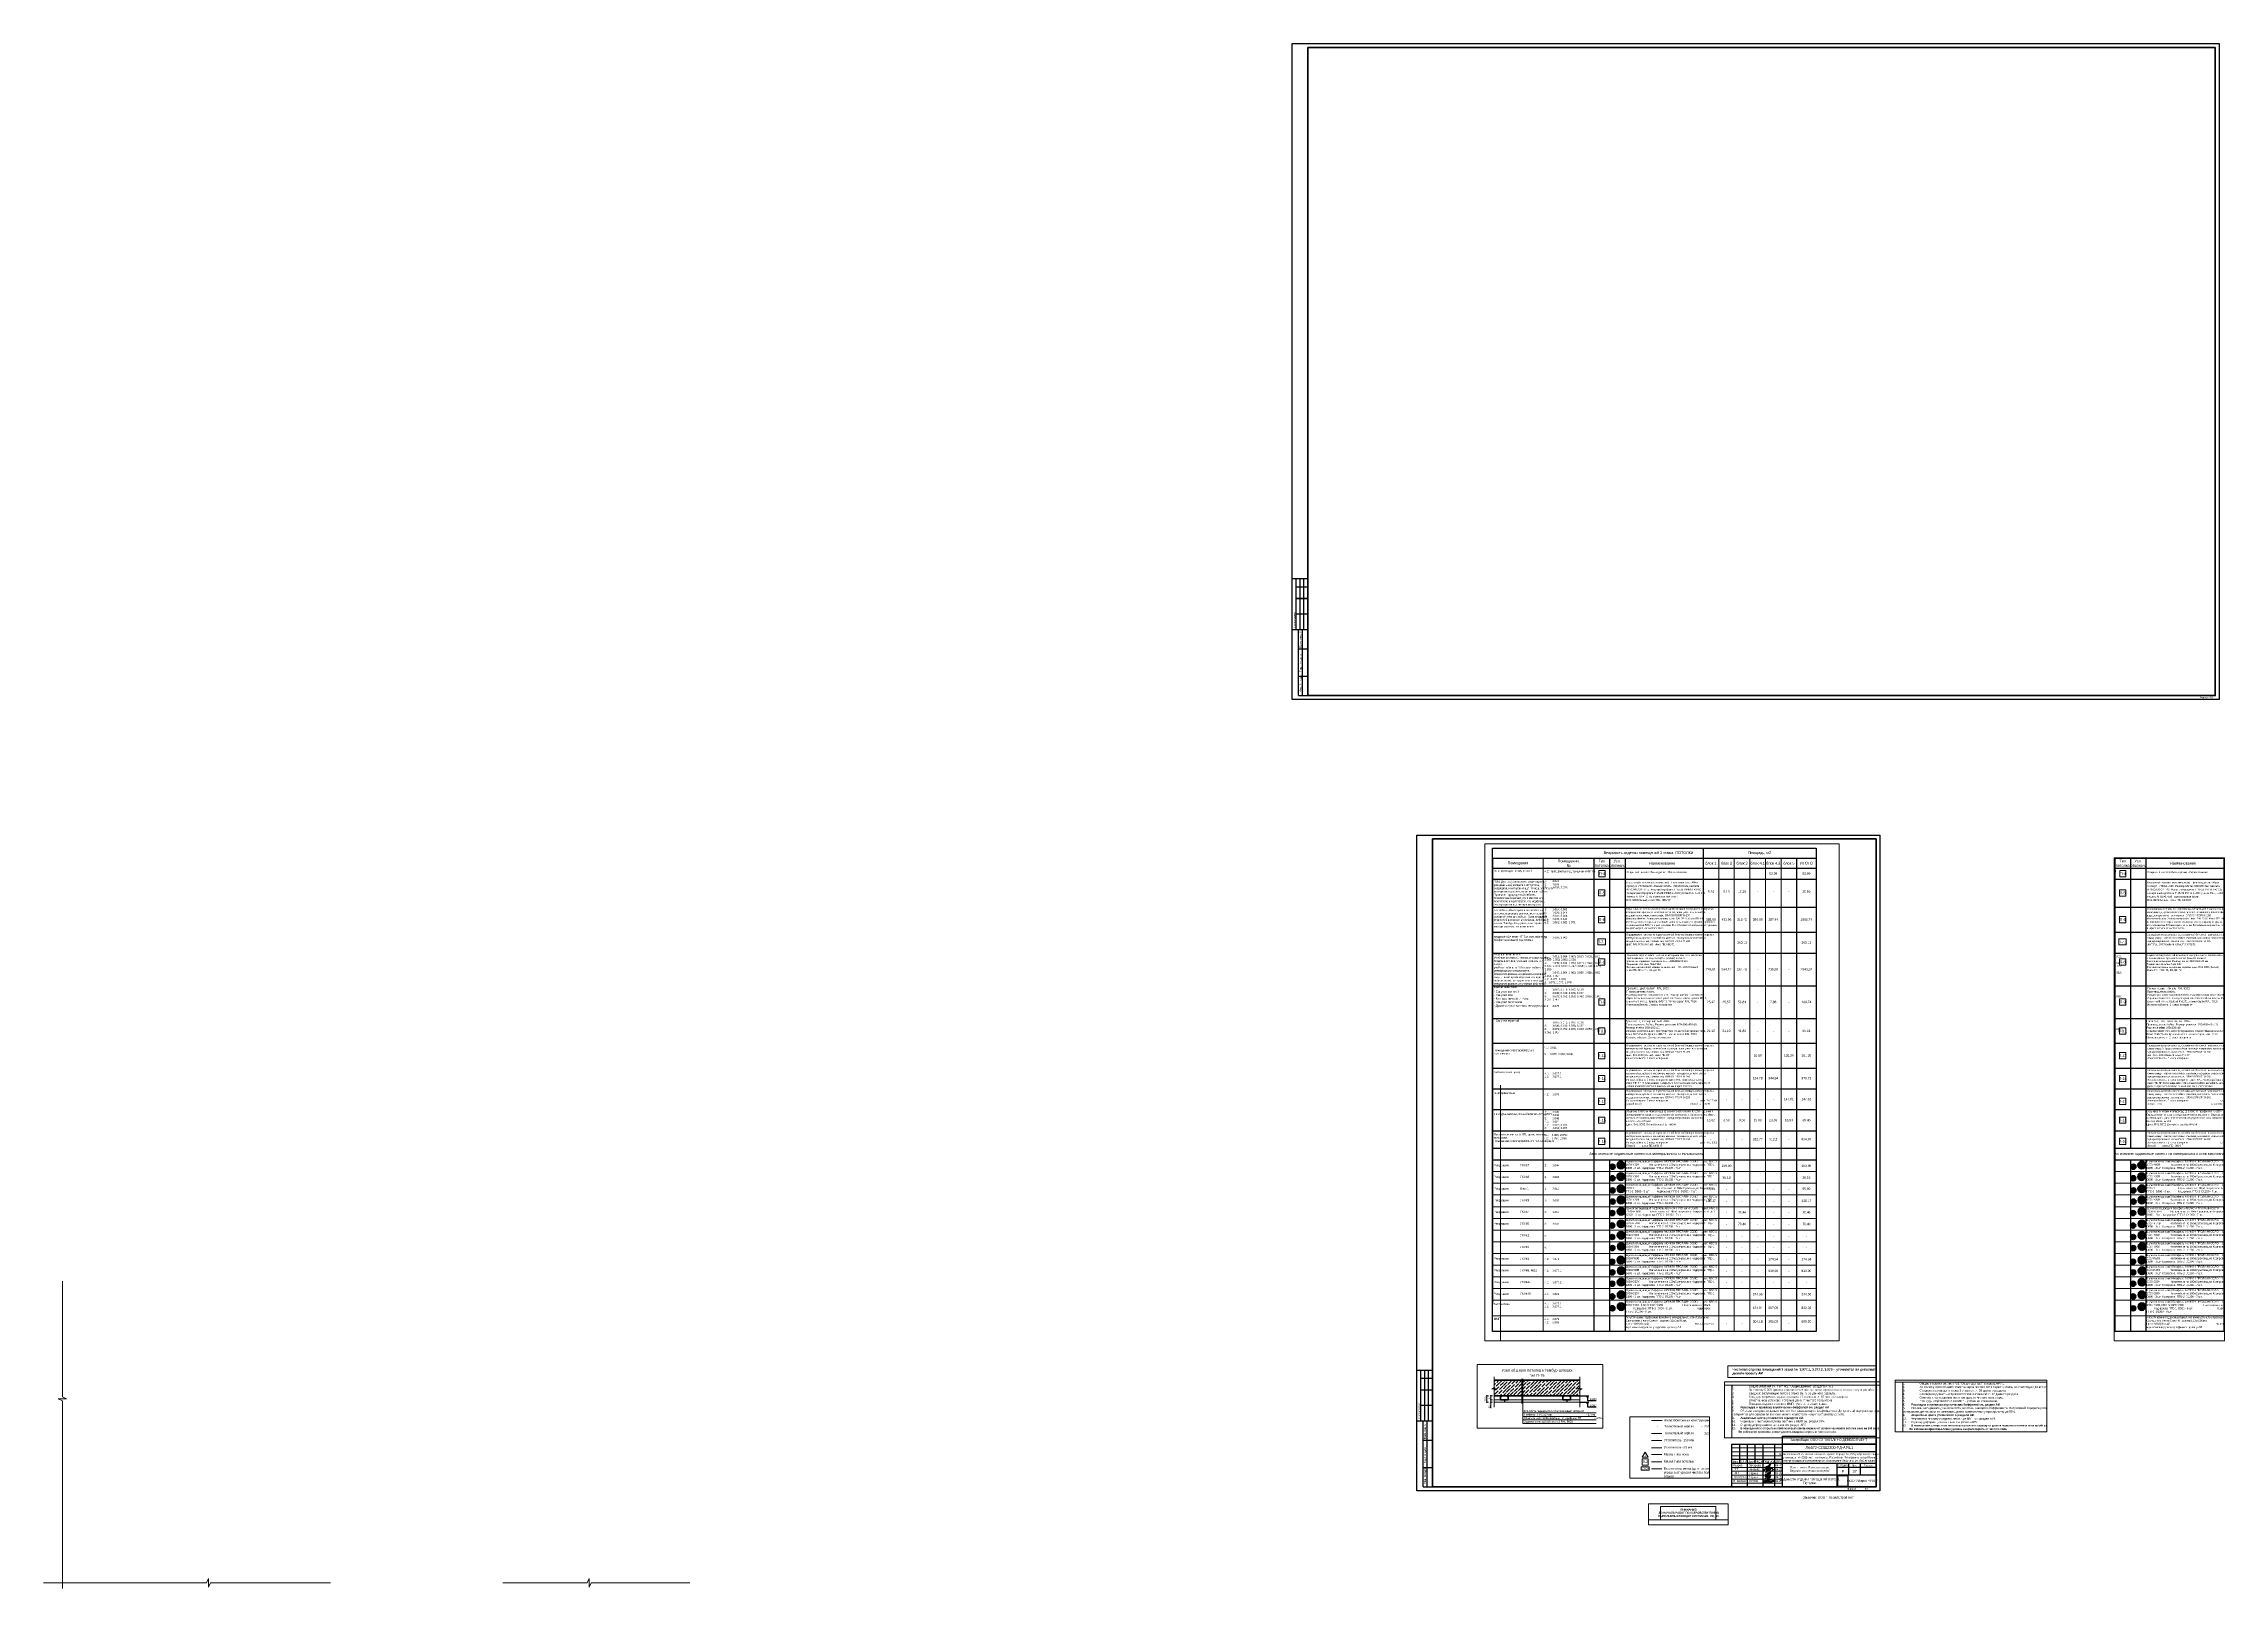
# Paper-space layout 'АР6_л37_потолки 3эт' of a CAD drawing. Header units: millimetres. Extents: x -1694 to 1104, y 106 to 2087.
# The model-space entities are those that its viewports show. They can reach past a viewport. Long polylines and large blocks are cut down to what shows.
import ezdxf
from ezdxf.enums import TextEntityAlignment as Align

# ---------------------------------------------------------------- set-up
doc = ezdxf.new("R2010")
doc.units = ezdxf.units.MM
doc.header["$LTSCALE"] = 0.5
doc.layers.get('Defpoints').update_dxf_attribs({"color": 140})
for name, color, linetype, lineweight in [('0.25', 1, 'Continuous', 25), ('00 Текст', 7, 'Continuous', 9), ('АИ_Полы марка', 1, 'Continuous', 13), ('АИ_Таблица', 7, 'Continuous', 13), ('АИ_Текст', 7, 'Continuous', 13), ('АР6_спецификации', 7, 'Continuous', 0), ('АР_Стены ГКЛ', 1, 'Continuous', 15), ('АР_Стены ЖБ', 7, 'Continuous', 40), ('АР_Текст', 7, 'Continuous', 5), ('АР_Тонкая', 254, 'Continuous', 5), ('АР_Штриховка', 8, 'Continuous', 0), ('АЦ_Бафы', 8, 'Continuous', 0), ('АЦ_Стены', 8, 'Continuous', 70), ('КМ_конструкции', 5, 'Continuous', 5), ('РД_Оси_размер', 8, 'Continuous', 0), ('РД_Отметка', 7, 'Continuous', 0)]:
    doc.layers.add(name, color=color, linetype=linetype, lineweight=lineweight)
doc.layers.add('АР_Делит', color=120, linetype='Continuous', lineweight=0, plot=False)
doc.layers.add('АР_ШТАМП', color=7, linetype='Continuous')
doc.styles.add('Arial_Narrow_08', font='ARIALN.TTF', dxfattribs={"width": 0.8})
doc.styles.add('style1', font='ARIALN.TTF')
doc.styles.add('Самолет ПБ2', font='ARIALN.TTF', dxfattribs={"width": 0.9})
doc.styles.add('Чертеж', font='isocpeur.ttf', dxfattribs={"width": 0.9})
doc.dimstyles.new('Dim100_ареал', dxfattribs={"dimscale": 100, "dimtxt": 2.5, "dimasz": 1, "dimexe": 1, "dimexo": 1, "dimgap": 0.5, "dimtad": 1, "dimzin": 12, "dimdsep": 46, "dimtxsty": 'style1', "dimblk": 'ARCHTICK', "dimcen": 1, "dimdle": 1, "dimaunit": 1, "dimadec": 0, "dimazin": 3, "dimtfac": 1, "dimtmove": 1, "dimatfit": 3, "dimldrblk": 'OPEN30', "dimfxl": 2, "dimfxlon": 1, "dimtolj": 1, "dimtzin": 0, "dimlwd": 5, "dimlwe": 5, "dimarcsym": 0})
picture_1 = doc.add_image_def('image1.jpg', size_in_pixel=(147, 160))

# ---------------------------------------------------------------- blocks, each defined once
blk = doc.blocks.new('А0_')
at = {"layer": 'АР_ШТАМП', "color": 7, "lineweight": 30}
blk.add_line((0, 149.5), (-19.9, 149.5), dxfattribs=at)
at = {"layer": 'АР_ШТАМП', "color": 7, "lineweight": 30, "ltscale": 200}
for p, q in [((-15, 84.7), (-15, 149.5)), ((-15, 139.5), (0, 139.5)), ((-15, 124.6), (0, 124.6)), ((-19.9, 84.7), (0, 84.7)), ((-15, 104.7), (0, 104.7)), ((-12, 59.8), (0, 59.8))]:
    blk.add_line(p, q, dxfattribs=at)
at = {"layer": 'АР_ШТАМП', "color": 7, "ltscale": 200}
for p, q in [((-10, 84.7), (-10, 149.5)), ((-5, 84.7), (-5, 149.5))]:
    blk.add_line(p, q, dxfattribs=at)
at = {"layer": 'АР_ШТАМП', "color": 7, "linetype": 'Continuous', "lineweight": 30}
for p, q in [((0, 124.6), (-15, 124.6)), ((-12, 0), (-12, 84.7)), ((-7, 0), (-7, 84.7)), ((-12, 24.9), (0, 24.9)), ((-12, 0), (0, 0))]:
    blk.add_line(p, q, dxfattribs=at)
at = {"layer": 'АР_ШТАМП'}
blk.add_lwpolyline([(-20, 836), (1169, 836), (1169, -5), (-20, -5), (-20, 836)], dxfattribs=at)
at = {"layer": 'АР_ШТАМП', "lineweight": 40}
blk.add_lwpolyline([(0, 831), (1164, 831), (1164, 0), (0, 0)], close=True, dxfattribs=at)
at = {"layer": 'АР_ШТАМП', "color": 7, "ltscale": 100, "style": 'Чертеж', "width": 0.9}
for s, p in [('Согласовано', (-15.9, 87.3)), ('Взам. инв. N', (-8.5, 61.2)), ('Подп. и дата', (-8.5, 30.3)), ('Инв. N подл.', (-8.5, 4.4))]:
    blk.add_text(s, height=2.492, rotation=90, dxfattribs=at).set_placement(p)
at = {"layer": 'АР_ШТАМП', "color": 7, "linetype": 'Continuous', "lineweight": 13, "insert": (1152.2, -2.7), "char_height": 2.2, "width": 21.568, "attachment_point": 5, "style": 'Чертеж'}
blk.add_mtext('\\A1;Формат А0', dxfattribs=at)
blk = doc.blocks.new('неч')
at = {"layer": '00 Текст', "color": 184, "lineweight": 18, "true_color": 0x2819a9}
for points in [[(1567747.9, 144890.5), (1567747.8, 144890.6), (1567747.8, 144890.7), (1567747.7, 144890.8), (1567747.6, 144890.9), (1567747.5, 144891), (1567747.4, 144891), (1567747.3, 144891.1), (1567747.2, 144891.2), (1567747.1, 144891.2), (1567746.9, 144891.3), (1567746.8, 144891.2), (1567746.7, 144891.2), (1567746.1, 144891.2), (1567745.8, 144891.1), (1567745.4, 144891.1), (1567744.6, 144891), (1567744.2, 144890.9), (1567743.7, 144890.9), (1567743.3, 144890.8), (1567742.7, 144890.7), (1567742, 144890.5), (1567741.9, 144890.5), (1567740.9, 144890), (1567740.1, 144889.7), (1567738.7, 144888.8), (1567740, 144889.3), (1567740.5, 144889.5), (1567741.3, 144889.8), (1567742.1, 144890.1), (1567742.5, 144890.2), (1567743, 144890.2), (1567743.7, 144890.2), (1567744.9, 144890.2), (1567745.9, 144890.2), (1567746.8, 144890.2), (1567747.6, 144890), (1567748, 144889.9), (1567748.6, 144889.5), (1567749.2, 144889.3), (1567749.7, 144888.9), (1567749.8, 144889.2), (1567749.9, 144889.3), (1567750, 144889.4), (1567750.1, 144889.5), (1567750.1, 144889.5), (1567750.2, 144889.5)], [(1567740.1, 144891.7), (1567740.5, 144891.6), (1567740.8, 144891.4), (1567741.1, 144891.4), (1567741.2, 144891.4), (1567741.3, 144891.4), (1567741.4, 144891.4), (1567741.5, 144891.5), (1567741.7, 144891.7), (1567741.7, 144891.8), (1567741.9, 144892.1), (1567741.9, 144892.4), (1567742, 144892.5), (1567742, 144892.6), (1567742, 144892.7), (1567742, 144892.7), (1567742, 144892.7), (1567741.9, 144892.6), (1567741.9, 144892.5), (1567741.9, 144892.5), (1567741.8, 144892.4), (1567741.7, 144892.1), (1567741.5, 144891.7), (1567741.4, 144891.4), (1567741.2, 144890.9), (1567741, 144890.5), (1567740.6, 144889.6), (1567740.4, 144889.1), (1567740.2, 144888.7), (1567740, 144888.3), (1567739.8, 144888), (1567739.7, 144887.7), (1567739.7, 144887.6), (1567739.6, 144887.5), (1567739.5, 144887.5), (1567739.5, 144887.4), (1567739.5, 144887.4), (1567739.5, 144887.5), (1567739.4, 144887.5), (1567739.5, 144887.6), (1567739.5, 144887.7), (1567739.5, 144888), (1567739.6, 144888.3), (1567739.7, 144888.6), (1567739.9, 144889), (1567740, 144889.4), (1567740.2, 144889.7), (1567740.5, 144890), (1567740.7, 144890.2), (1567740.8, 144890.3), (1567741, 144890.3), (1567741.1, 144890.3), (1567741.3, 144890.3), (1567741.9, 144890.3), (1567742.2, 144890.3), (1567742.3, 144890.3), (1567742.5, 144890.4), (1567742.6, 144890.5), (1567742.7, 144890.6), (1567743, 144890.8), (1567743.1, 144891.2), (1567743.3, 144891.4), (1567743.3, 144891.6), (1567743.4, 144891.7), (1567743.4, 144891.7), (1567743.3, 144891.7), (1567743.3, 144891.7), (1567743.3, 144891.6), (1567743.2, 144891.5), (1567743.2, 144891.4), (1567743.1, 144891.2), (1567742.9, 144890.9), (1567742.8, 144890.5), (1567742.5, 144890.1), (1567742.2, 144889.2), (1567742, 144888.8), (1567741.9, 144888.4), (1567741.9, 144888.2), (1567741.9, 144888.1), (1567741.9, 144887.9), (1567741.9, 144887.8), (1567741.9, 144887.8), (1567742, 144887.7), (1567742.1, 144887.6), (1567742.2, 144887.6), (1567742.3, 144887.7), (1567742.5, 144887.7), (1567742.6, 144887.8), (1567742.8, 144887.9), (1567743.1, 144888.1), (1567743.4, 144888.4), (1567743.8, 144888.6), (1567744, 144888.9), (1567744.1, 144889.1), (1567744.2, 144889.2), (1567744.2, 144889.3), (1567744.3, 144889.4), (1567744.3, 144889.5), (1567744.2, 144889.5), (1567744.2, 144889.5), (1567744, 144889.6), (1567743.9, 144889.5), (1567743.7, 144889.5), (1567743.6, 144889.4), (1567743.4, 144889.3), (1567743.3, 144889.2), (1567743.1, 144889.1), (1567743.1, 144888.9), (1567743, 144888.7), (1567742.9, 144888.6), (1567742.9, 144888.4), (1567742.9, 144888.2), (1567743, 144888), (1567743, 144887.8), (1567743.1, 144887.7), (1567743.1, 144887.6), (1567743.2, 144887.5), (1567743.3, 144887.5), (1567743.4, 144887.5), (1567743.5, 144887.6), (1567743.6, 144887.7), (1567743.7, 144887.8), (1567743.8, 144887.9), (1567744.1, 144888.3), (1567744.3, 144888.6)], [(1567744.3, 144888.6), (1567744.5, 144888.9), (1567744.7, 144889.2), (1567744.9, 144889.3), (1567745, 144889.4), (1567745.1, 144889.5), (1567745.1, 144889.5), (1567745.2, 144889.5), (1567745.3, 144889.5), (1567745.3, 144889.4), (1567745.4, 144889.3), (1567745.4, 144889.2), (1567745.6, 144889), (1567745.6, 144888.9), (1567745.7, 144888.8), (1567745.7, 144888.8), (1567745.8, 144888.8), (1567745.9, 144888.9), (1567745.9, 144889), (1567746.1, 144889.2), (1567746.1, 144889.3), (1567746.2, 144889.4), (1567746.1, 144889.3), (1567746.1, 144889.2), (1567746.1, 144889.2), (1567746, 144889.1), (1567745.9, 144888.8), (1567745.6, 144888.1), (1567745.5, 144887.8), (1567745.5, 144887.7), (1567745.4, 144887.6), (1567745.4, 144887.4), (1567745.4, 144887.3), (1567745.4, 144887.2), (1567745.4, 144887), (1567745.5, 144887), (1567745.6, 144886.9), (1567745.7, 144886.9), (1567745.9, 144887), (1567746, 144887.1), (1567746.3, 144887.2), (1567746.5, 144887.3), (1567746.7, 144887.5), (1567747, 144887.7), (1567747.3, 144887.8), (1567747.6, 144888.1), (1567747.9, 144888.3), (1567748.2, 144888.6), (1567748.8, 144889.2), (1567747.9, 144890.5)]]:
    blk.add_lwpolyline(points, dxfattribs=at)
blk = doc.blocks.new('Захарова ИА_подпись')
at = {"color": 165, "lineweight": 5, "true_color": 0x4562ba}
for points in [[(123, 334), (127, 370), (218, 424), (229, 425), (218, 387), (144, 286), (127, 273), (109, 271), (124, 280), (179, 295), (194, 289), (245, 229), (252, 199), (246, 171), (179, 56), (110, 10), (13, -1), (-61, 20), (-100, 67), (-95, 102), (-64, 140), (-10, 168), (105, 232)], [(255, 367), (309, 431), (288, 411), (244, 336), (171, 116), (101, -45), (98, -51), (62, -20), (-3, 48), (-32, 69), (-37, 75), (-25, 85), (-5, 89), (61, 103), (265, 160)]]:
    blk.add_spline(points, degree=3, dxfattribs=at)
blk.add_open_spline([(205, 298), (237, 324), (298, 373), (346, 457), (355, 519), (334, 556), (309, 548), (288, 514), (247, 443), (207, 275), (129, 88), (62, -53), (16, -117), (-13, -117), (-29, -92), (-13, -31), (27, 73), (91, 191), (162, 275), (209, 325), (232, 359), (242, 376), (242, 377)], degree=3, knots=[0, 0, 0, 0, 122.2861976, 235.1496813, 276.064245, 314.3927868, 329.767971, 344.5882009, 429.8641489, 577.4614087, 857.8326673, 1031.7793482, 1057.9664344, 1081.1293649, 1106.601014, 1133.7767584, 1265.3343894, 1445.7123011, 1530.0741001, 1593.508553, 1650.8543198, 1652.8953786, 1652.8953786, 1652.8953786, 1652.8953786], dxfattribs=at)
blk = doc.blocks.new('Петров')
at = {"color": 5, "lineweight": 5, "true_color": 0x0000ff}
for points in [[(-6.7, 0.4), (-5.7, 0.8), (-5.6, 1), (-5.9, 0.9), (-6.5, 0.7), (-6.9, 0.4), (-6.9, 0.2), (-6.8, 0.2), (-6.5, 0.2), (-5.8, 0.3), (-5, 0.6), (-4.9, 0.6), (-4.9, 0.7), (-5.2, 0.7), (-5.4, 0.4), (-5.4, 0.3), (-5.1, 0.3), (-4.1, 0.5), (-3.9, 0.7), (-4.1, 0.7), (-4.5, 0.6), (-4.7, 0.4), (-4.7, 0.4), (-4.5, 0.3), (-3.9, 0.4), (-3.3, 0.6), (-3, 0.8), (-3, 0.8), (-3.3, 0.8), (-3.6, 0.6), (-3.7, 0.5), (-3.6, 0.4), (-3.1, 0.5), (-2.3, 0.8), (-2.3, 0.9), (-2.5, 0.8), (-2.9, 0.7), (-2.9, 0.5), (-2.6, 0.5), (-2.1, 0.6), (-1.4, 0.8), (-2.1, 0.6), (-2, 0.5), (-1.6, 0.6), (-0.5, 0.9), (-1.2, 0.7), (-1, 0.6), (2.9, 1.7), (3.1, 1.9), (3, 2), (2.4, 2), (1.6, 1.5), (-1.1, -1), (1.4, 1.3), (1.3, 1.7), (-0.2, 2.2), (-2.1, 2.4), (-4.8, 2.4), (-6.9, 2.2), (-9.8, 1.6), (-11.8, 0.4), (-12.1, -0.2), (-11.8, -1), (-10.5, -1.3), (-8.6, -1.5), (-5.8, -1.3), (3.8, 0.9)], [(-5.3, 2.9), (-4.7, 3.2), (-4.2, 3.5), (-4.1, 3.6), (-4.1, 3.7), (-4.2, 3.7), (-4.4, 3.6), (-5.9, 2.4), (-8.3, 0.2), (-9, -0.2), (-9.5, -0.4), (-10.1, -0.4), (-10.7, 0), (-11.2, 0.6), (-11.2, 0.8), (-11, 1.1), (-10.5, 1.4), (-9.8, 1.6), (-9, 1.8), (-8.2, 1.8), (-8, 1.7), (-7.8, 1.3), (-7.8, 0.9), (-8.3, 0.3), (-8.3, 0), (-8.2, 0), (-7.8, 0.2), (-6.1, 1.9), (-5.9, 2), (-5.8, 2), (-5.8, 1.9), (-6.4, 1.5)], [(-9.1, 0.8), (-9.2, 1), (-9, 1.1), (-8.8, 1.3), (-8.1, 1.4), (-7, 1.6), (-4.9, 1.9), (-4.1, 1.9)]]:
    blk.add_lwpolyline(points, dxfattribs=at)
blk = doc.blocks.new('Штамп_2200_АР6_25.11.24')
at = {"layer": 'АР_Делит', "lineweight": 30, "transparency": 33554653}
blk.add_lwpolyline([(0, 55), (-120, 55), (-120, 65), (0, 65), (0, 55)], dxfattribs=at)
at = {"layer": 'АР_ШТАМП', "lineweight": 15, "transparency": 33554653}
for p, q in [((-120, 50), (-185, 50)), ((-120, 45), (-185, 45)), ((-120, 40), (-185, 40)), ((-120, 25), (-185, 25)), ((-120, 20), (-185, 20)), ((-120, 15), (-185, 15)), ((-120, 10), (-185, 10)), ((-120, 5), (-185, 5))]:
    blk.add_line(p, q, dxfattribs=at)
at = {"layer": 'АР_ШТАМП', "lineweight": 30, "transparency": 33554653}
for p, q in [((-120, 35), (-185, 35)), ((0, 30), (-185, 30)), ((-175, 30), (-175, 55)), ((-165, 0), (-165, 55)), ((-155, 30), (-155, 55)), ((-145, 0), (-145, 55)), ((-130, 0), (-130, 55)), ((-120, 0), (-120, 55)), ((0, 45), (-120, 45)), ((-50, 0), (-50, 30)), ((-35, 15), (-35, 30)), ((-20, 15), (-20, 30)), ((0, 15), (-120, 15)), ((0, 25), (-50, 25))]:
    blk.add_line(p, q, dxfattribs=at)
blk.add_lwpolyline([(0, 0), (-185, 0), (-185, 55), (0, 55), (0, 0)], dxfattribs=at)
at = {"layer": 'АР_ШТАМП', "color": 184, "lineweight": 0, "true_color": 0x2819a9, "transparency": 33554653}
for points in [[(-141.4, 17.6), (-141.4, 18.1), (-141.4, 18.5), (-140.6, 19.2), (-135.8, 22.6), (-137.3, 22.3), (-138.2, 20.5), (-139.3, 17), (-141, 12.6), (-142.3, 15.6), (-141.4, 16.3), (-138.8, 17), (-138.2, 17.6), (-138.5, 17.1), (-138.5, 16.9), (-139, 16.1), (-138.9, 16.2), (-137.3, 18.4), (-137.6, 18.1), (-138.4, 16.2), (-138.2, 16.3), (-137.9, 16.9), (-138, 16.5), (-136.4, 17.8), (-136.7, 17.3), (-136.5, 16.4), (-136, 17.2), (-135, 20.6), (-136.5, 18.4), (-139, 10), (-138.7, 11.2), (-138.4, 11.9), (-136.7, 14.6)], [(-141.4, 12.6), (-141.4, 13.1), (-141.4, 13.5), (-140.6, 14.2), (-135.8, 17.6), (-137.3, 17.3), (-138.2, 15.5), (-139.3, 12), (-141, 7.6), (-142.3, 10.6), (-141.4, 11.3), (-138.8, 12), (-138.2, 12.6), (-138.5, 12.1), (-138.5, 11.9), (-139, 11.1), (-138.9, 11.2), (-137.3, 13.4), (-137.6, 13.1), (-138.4, 11.2), (-138.2, 11.3), (-137.9, 11.9), (-138, 11.5), (-136.4, 12.8), (-136.7, 12.3), (-136.5, 11.4), (-136, 12.2), (-135, 15.6), (-136.5, 13.4), (-139, 5), (-138.7, 6.2), (-138.4, 6.9), (-136.7, 9.6)]]:
    blk.add_spline(points, degree=3, dxfattribs=at)
at = {"transparency": 33554653}
blk.add_blockref('Петров', (-133, 6.6), dxfattribs=at)
at = {"layer": 'АР_ШТАМП', "lineweight": 0, "transparency": 33554653, "xscale": 0.01, "yscale": 0.01, "zscale": 0.01}
blk.add_blockref('Захарова ИА_подпись', (-138.5, 25.2), dxfattribs=at)
at = {"layer": 'АР_ШТАМП', "color": 2, "lineweight": 0, "transparency": 33554653, "xscale": 1.25, "yscale": 1.25, "zscale": 1.25}
blk.add_blockref('неч', (-1959818.1, -181089.3), dxfattribs=at)
at = {"layer": 'АР_Делит', "lineweight": 50, "transparency": 33554653, "char_height": 3, "width": 120, "attachment_point": 5, "style": 'style1'}
for s, insert in [('Застройщик: ООО СЗ "ЛЮБЛИНО ДЕВЕЛОПМЕНТ" ', (-60, 60)), ('Заказчик: ООО "ГлобалСтройТех"', (-61.4, -13.9))]:
    blk.add_mtext(s, dxfattribs=dict(at, insert=insert))
at = {"layer": 'АР_ШТАМП', "lineweight": 50, "transparency": 33554653, "style": 'style1'}
for s, insert, char_height, width, attachment_point in [('\\pxql;Разраб.', (-183.1, 28.9), 2.5, 18.113, 1), ('\\pxqc;Изм.', (-180, 32.5), 2.5, 10, 5), ('\\pxqc;Кол.уч', (-170, 32.5), 2.5, 10, 5), ('\\pxqc;Лист', (-160, 32.5), 2.5, 10, 5), ('Захарова', (-163.1, 28.9), 2.5, 15.519, 1), ('\\pxqc;№док', (-150, 32.5), 2.5, 10, 5), ('\\pxqc;Подпись', (-137.5, 32.5), 2.5, 15, 5), ('\\pxqc;Дата', (-125, 32.5), 2.5, 10, 5), ('Люб72-СОШ2200-РД-АР6.1', (-60, 50), 3.5, 120, 5), ('\\pxqc;Стадия', (-42.5, 27.5), 2.5, 15, 5), ('\\pxqc;Лист', (-27.5, 27.5), 2.5, 15, 5), ('\\pxqc;Листов', (-10, 27.5), 2.5, 20, 5), ('\\pxql;ГИП', (-183.1, 24.2), 2.5, 18.113, 1), ('\\pxql;ГАП', (-183.1, 19.2), 2.5, 18.113, 1), ('\\pxql;Проверил', (-183.1, 14.2), 2.5, 18.113, 1), ('\\pxql;Н. контроль', (-183.1, 9), 2.5, 18.113, 1), ('Ларина', (-163.1, 18.8), 2.5, 15.519, 1), ('Ларина', (-163.1, 13.8), 2.5, 15.519, 1), ('Нечаева', (-163.1, 23.9), 2.5, 15.519, 1), ('Р', (-42.5, 20), 3.5, 15, 5), ('ООО "ЛАархГРУПП"', (-17.8, 7.5), 3, 34.383, 5)]:
    blk.add_mtext(s, dxfattribs=dict(at, insert=insert, char_height=char_height, width=width, attachment_point=attachment_point))
at = {"layer": 'АР_ШТАМП', "color": 0, "lineweight": 50, "transparency": 33554653, "char_height": 2.5, "style": 'style1'}
for s, insert, width, attachment_point in [('04.25', (-125, 27.5), 10, 5), ('Петров', (-163, 9), 20, 1), ('04.25', (-125, 22.5), 10, 5), ('04.25', (-125, 17.5), 10, 5), ('04.25', (-125, 12.5), 10, 5), ('04.25', (-125, 7.5), 10, 5)]:
    blk.add_mtext(s, dxfattribs=dict(at, insert=insert, width=width, attachment_point=attachment_point))
at = {"layer": 'АР_ШТАМП', "lineweight": 50, "transparency": 33554653, "char_height": 2.5, "attachment_point": 5, "line_spacing_factor": 0.67, "style": 'style1'}
for s, insert, width in [('\\pxsm1;Комплексная общественно-жилая застройка. Корпус 34. Общеобразовательная организация на 2200 мест, по адресу: Российская Федерация, город Москва, внутригородское муниципальное образование Люблино, ул. Люблинская.', (-59.9, 37.5), 118.043), ('\\pxsm1;Планы полов. Планы потолков. \\PВедомости отделки помещений', (-85, 22.5), 67.938)]:
    blk.add_mtext(s, dxfattribs=dict(at, insert=insert, width=width))
at = {"color": 7, "true_color": 0xffffff, "transparency": 33554653}
image = blk.add_image(picture_1, insert=(-49.2, 0.5), size_in_units=(12.8, 14), dxfattribs=at)
image.dxf.flags = 7
blk = doc.blocks.new('*U382')
at = {"lineweight": 25}
blk.add_lwpolyline([(5, 836), (5, -5), (-589, -5), (-589, 836)], close=True, dxfattribs=at)
at = {"lineweight": 50}
blk.add_lwpolyline([(0, 831), (0, 0), (-569, 0), (-569, 831)], close=True, dxfattribs=at)
at = {"layer": 'Defpoints', "linetype": 'Continuous', "lineweight": 25, "ltscale": 100, "style": 'Самолет ПБ2', "width": 0.9}
for s, p in [('Формат', (-37.1, -2.5)), ('A1', (-14.5, -2.5))]:
    blk.add_text(s, height=2.5, dxfattribs=at).set_placement(p, align=Align.MIDDLE_LEFT)
blk = doc.blocks.new('Боковой ШТАМП')
at = {"layer": 'АР_ШТАМП', "color": 7, "lineweight": 30}
blk.add_line((0, 149.5), (-19.9, 149.5), dxfattribs=at)
at = {"layer": 'АР_ШТАМП', "color": 7, "lineweight": 30, "ltscale": 200}
for p, q in [((-15, 84.7), (-15, 149.5)), ((-15, 139.5), (0, 139.5)), ((-15, 124.6), (0, 124.6)), ((-19.9, 84.7), (0, 84.7)), ((-15, 104.7), (0, 104.7)), ((-12, 59.8), (0, 59.8))]:
    blk.add_line(p, q, dxfattribs=at)
at = {"layer": 'АР_ШТАМП', "color": 7, "ltscale": 200}
for p, q in [((-10, 84.7), (-10, 149.5)), ((-5, 84.7), (-5, 149.5))]:
    blk.add_line(p, q, dxfattribs=at)
at = {"layer": 'АР_ШТАМП', "color": 7, "linetype": 'Continuous', "lineweight": 30}
for p, q in [((-12, 0), (-12, 84.7)), ((-7, 0), (-7, 84.7)), ((-12, 24.9), (0, 24.9)), ((-12, 0), (0, 0))]:
    blk.add_line(p, q, dxfattribs=at)
at = {"layer": 'АР_ШТАМП', "color": 7, "ltscale": 100, "style": 'style1'}
for s, p in [('Согласовано', (-15.9, 87.3)), ('Взам. инв. N', (-8.5, 61.2)), ('Подп. и дата', (-8.5, 30.3)), ('Инв. N подл.', (-8.5, 4.4))]:
    blk.add_text(s, height=2.492, rotation=90, dxfattribs=at).set_placement(p)
blk = doc.blocks.new('MOK-ПолыМарка')
at = {"layer": 'АИ_Полы марка', "lineweight": 13}
blk.add_lwpolyline([(3.9, -2.1), (0, 4.6), (-3.9, -2.1)], close=True, dxfattribs=at)
at = {"color": 0, "style": 'style1'}
blk.add_attdef('АР-ОТДЕЛКА:ПОЛКОД', text='', height=3, dxfattribs=at).set_placement((0, 0), align=Align.MIDDLE)
blk = doc.blocks.new('Отметка_план')
at = {"color": 7, "lineweight": 5}
blk.add_lwpolyline([(0, 0), (10, 0), (10, 4), (0, 4)], close=True, dxfattribs=at)
at = {"style": 'Arial_Narrow_08', "width": 0.8}
blk.add_attdef('OTMG', text='', height=2.5, dxfattribs=at).set_placement((9.1, 0.7), align=Align.RIGHT)
blk = doc.blocks.new('_ArchTick')
at = {"color": 0, "linetype": 'ByBlock', "const_width": 0.15}
blk.add_lwpolyline([(-0.5, -0.5), (0.5, 0.5)], dxfattribs=at)
blk = doc.blocks.new('*D379')
at = {"layer": 'Defpoints', "color": 0, "transparency": 16777216}
for p in [(-116010, -164884), (-116412, -165384), (-116010, -165384)]:
    blk.add_point(p, dxfattribs=at)
at = {"layer": 'РД_Оси_размер', "color": 0, "lineweight": 5, "transparency": 16777216}
for p, q in [((-116212, -164884), (-116512, -164884)), ((-116412, -164784), (-116412, -165484)), ((-116212, -165384), (-116512, -165384))]:
    blk.add_line(p, q, dxfattribs=at)
at = {"layer": 'РД_Оси_размер', "color": 0, "lineweight": 5, "transparency": 16777216, "xscale": 100, "yscale": 100, "zscale": 100}
for p, rotation in [((-116412, -164884), 90), ((-116412, -165384), 270)]:
    blk.add_blockref('_ArchTick', p, dxfattribs=dict(at, rotation=rotation))
at = {"layer": 'РД_Оси_размер', "color": 0, "transparency": 16777216, "insert": (-116588, -165134), "char_height": 250, "attachment_point": 5, "rotation": 90, "style": 'style1'}
blk.add_mtext('\\A1;27', dxfattribs=at)
blk = doc.blocks.new('_Open30')
at = {"color": 0, "linetype": 'ByBlock', "lineweight": -2}
for p, q in [((-1, 0.3), (0, 0)), ((0, 0), (-1, -0.3)), ((0, 0), (-1, 0))]:
    blk.add_line(p, q, dxfattribs=at)
blk = doc.blocks.new('*D380')
at = {"layer": 'Defpoints', "color": 0, "transparency": 16777216}
for p in [(-116412, -165684), (-116010, -165384), (-116010, -165684)]:
    blk.add_point(p, dxfattribs=at)
at = {"layer": 'РД_Оси_размер', "color": 0, "lineweight": 5, "transparency": 16777216}
for p, q in [((-116212, -165384), (-116512, -165384)), ((-116212, -165684), (-116512, -165684)), ((-116412, -165284), (-116412, -165784)), ((-116412, -166457), (-116412, -165684))]:
    blk.add_line(p, q, dxfattribs=at)
at = {"layer": 'РД_Оси_размер', "color": 0, "lineweight": 5, "transparency": 16777216, "xscale": 100, "yscale": 100, "zscale": 100}
for p, rotation in [((-116412, -165384), 90), ((-116412, -165684), 270)]:
    blk.add_blockref('_ArchTick', p, dxfattribs=dict(at, rotation=rotation))
at = {"layer": 'РД_Оси_размер', "color": 0, "transparency": 16777216, "insert": (-116612, -166150), "char_height": 250, "attachment_point": 5, "rotation": 90, "style": 'style1'}
blk.add_mtext('\\A1;12,5', dxfattribs=at)
blk = doc.blocks.new('*D381')
at = {"layer": 'Defpoints', "color": 0, "transparency": 16777216}
for p in [(-116925, -164884), (-116010, -164884), (-116010, -165684)]:
    blk.add_point(p, dxfattribs=at)
at = {"layer": 'РД_Оси_размер', "color": 0, "lineweight": 5, "transparency": 16777216}
for p, q in [((-116725, -164884), (-117025, -164884)), ((-116925, -165784), (-116925, -164784)), ((-116725, -165684), (-117025, -165684))]:
    blk.add_line(p, q, dxfattribs=at)
at = {"layer": 'РД_Оси_размер', "color": 0, "lineweight": 5, "transparency": 16777216, "xscale": 100, "yscale": 100, "zscale": 100}
for p, rotation in [((-116925, -164884), 90), ((-116925, -165684), 270)]:
    blk.add_blockref('_ArchTick', p, dxfattribs=dict(at, rotation=rotation))
at = {"layer": 'РД_Оси_размер', "color": 0, "transparency": 16777216, "insert": (-117126, -165284), "char_height": 250, "attachment_point": 5, "rotation": 90, "style": 'style1'}
blk.add_mtext('\\A1;39,5', dxfattribs=at)
blk = doc.blocks.new('Баф_Ор-2_1200')
at = {"layer": 'АЦ_Стены', "true_color": 0xdc8b09}
h = blk.add_hatch(color=42, dxfattribs=at)
h.dxf.hatch_style = 1
h.paths.add_polyline_path([(600, 0, 1), (-600, 0, 1)])
at = {"layer": 'АЦ_Стены', "color": 42, "true_color": 0xdc8b09}
blk.add_circle((0, 0), 600, dxfattribs=at)
blk = doc.blocks.new('Баф_ж1_1200')
at = {"layer": 'АЦ_Стены', "true_color": 0xfad500}
h = blk.add_hatch(color=40, dxfattribs=at)
h.dxf.hatch_style = 1
h.paths.add_polyline_path([(600, 0, 1), (-600, 0, 1)])
at = {"layer": 'АЦ_Стены', "color": 40, "true_color": 0xfad500}
blk.add_circle((0, 0), 600, dxfattribs=at)
blk = doc.blocks.new('Баф_ж2_1200')
at = {"layer": 'АЦ_Стены', "true_color": 0xfdb230}
h = blk.add_hatch(color=40, dxfattribs=at)
h.dxf.hatch_style = 1
h.paths.add_polyline_path([(600, 0, 1), (-600, 0, 1)])
at = {"layer": 'АЦ_Стены', "color": 40, "true_color": 0xfdb230}
blk.add_circle((0, 0), 600, dxfattribs=at)
blk = doc.blocks.new('Баф_сер1_1200')
at = {"layer": 'АЦ_Стены', "true_color": 0x80abd1}
h = blk.add_hatch(color=143, dxfattribs=at)
h.dxf.hatch_style = 1
h.paths.add_polyline_path([(600, 0, 1), (-600, 0, 1)])
at = {"layer": 'АЦ_Стены', "color": 143, "true_color": 0x80abd1}
blk.add_circle((0, 0), 600, dxfattribs=at)
blk = doc.blocks.new('Баф_сер2_1200')
at = {"layer": 'АЦ_Стены', "true_color": 0x545671}
h = blk.add_hatch(color=251, dxfattribs=at)
h.dxf.hatch_style = 1
h.paths.add_polyline_path([(600, -13, 1), (-600, -13, 1)])
at = {"layer": 'АЦ_Стены', "color": 251, "true_color": 0x545671}
blk.add_circle((0, -13), 600, dxfattribs=at)
blk = doc.blocks.new('Баф_син1_1200')
at = {"layer": 'АЦ_Стены', "true_color": 0x5c7384}
h = blk.add_hatch(color=155, dxfattribs=at)
h.dxf.hatch_style = 1
h.paths.add_polyline_path([(600, 0, 1), (-600, 0, 1)])
at = {"layer": 'АЦ_Стены', "color": 155, "true_color": 0x5c7384}
blk.add_circle((0, 0), 600, dxfattribs=at)
blk = doc.blocks.new('Баф_син2_1200')
at = {"layer": 'АЦ_Стены', "true_color": 0x24526e}
h = blk.add_hatch(color=167, dxfattribs=at)
h.dxf.hatch_style = 1
h.paths.add_polyline_path([(600, 0, 1), (-600, 0, 1)])
at = {"layer": 'АЦ_Стены', "color": 167, "true_color": 0x24526e}
blk.add_circle((0, 0), 600, dxfattribs=at)
blk = doc.blocks.new('Баф_ф1_1200')
at = {"layer": 'АЦ_Стены', "true_color": 0x9e6b9d}
h = blk.add_hatch(color=215, dxfattribs=at)
h.dxf.hatch_style = 1
h.paths.add_polyline_path([(600, 0, 1), (-600, 0, 1)])
at = {"layer": 'АЦ_Стены', "color": 215, "true_color": 0x9e6b9d}
blk.add_circle((0, 0), 600, dxfattribs=at)
blk = doc.blocks.new('Баф_ф2_1200')
at = {"layer": 'АЦ_Стены', "true_color": 0x96435f}
h = blk.add_hatch(color=245, dxfattribs=at)
h.dxf.hatch_style = 1
h.paths.add_polyline_path([(600, 0, 1), (-600, 0, 1)])
at = {"layer": 'АЦ_Стены', "color": 245, "true_color": 0x96435f}
blk.add_circle((0, 0), 600, dxfattribs=at)
blk = doc.blocks.new('Баф_зел1_1200')
at = {"layer": 'АЦ_Стены', "true_color": 0x5d8038}
h = blk.add_hatch(color=77, dxfattribs=at)
h.dxf.hatch_style = 1
h.paths.add_polyline_path([(600, 0, 1), (-600, 0, 1)])
at = {"layer": 'АЦ_Стены', "color": 77, "true_color": 0x5d8038}
blk.add_circle((0, 0), 600, dxfattribs=at)
blk = doc.blocks.new('Баф_зел2_1200')
at = {"layer": 'АЦ_Стены', "true_color": 0x73b400}
h = blk.add_hatch(color=64, dxfattribs=at)
h.dxf.hatch_style = 1
h.paths.add_polyline_path([(600, 0, 1), (-600, 0, 1)])
at = {"layer": 'АЦ_Стены', "color": 64, "true_color": 0x73b400}
blk.add_circle((0, 0), 600, dxfattribs=at)
blk = doc.blocks.new('Баф_ор3_1200_столовая')
at = {"layer": 'АЦ_Стены', "true_color": 0xee6119}
h = blk.add_hatch(color=32, dxfattribs=at)
h.dxf.hatch_style = 1
h.paths.add_polyline_path([(600, 0, 1), (-600, 0, 1)])
at = {"layer": 'АЦ_Стены', "color": 32, "true_color": 0xee6119}
blk.add_circle((0, 0), 600, dxfattribs=at)
blk = doc.blocks.new('Баф_ор2_800')
at = {"layer": 'АЦ_Стены', "true_color": 0xdc8b09}
h = blk.add_hatch(color=42, dxfattribs=at)
h.dxf.hatch_style = 1
h.paths.add_polyline_path([(400, 0, 1), (-400, 0, 1)])
at = {"layer": 'АЦ_Стены', "color": 42, "true_color": 0xdc8b09}
blk.add_circle((0, 0), 400, dxfattribs=at)
blk = doc.blocks.new('Баф_ж1_800')
at = {"layer": 'АЦ_Стены', "true_color": 0xfad500}
h = blk.add_hatch(color=40, dxfattribs=at)
h.dxf.hatch_style = 1
h.paths.add_polyline_path([(400, 0, 1), (-400, 0, 1)])
at = {"layer": 'АЦ_Стены', "color": 40, "true_color": 0xfad500}
blk.add_circle((0, 0), 400, dxfattribs=at)
blk = doc.blocks.new('Баф_ж2_800')
at = {"layer": 'АЦ_Стены', "true_color": 0xfdb230}
h = blk.add_hatch(color=40, dxfattribs=at)
h.dxf.hatch_style = 1
h.paths.add_polyline_path([(400, 0, 1), (-400, 0, 1)])
at = {"layer": 'АЦ_Стены', "color": 40, "true_color": 0xfdb230}
blk.add_circle((0, 0), 400, dxfattribs=at)
blk = doc.blocks.new('Баф_сер1_800')
at = {"layer": 'АЦ_Стены', "true_color": 0x80abd1}
h = blk.add_hatch(color=143, dxfattribs=at)
h.dxf.hatch_style = 1
h.paths.add_polyline_path([(400, 0, 1), (-400, 0, 1)])
at = {"layer": 'АЦ_Стены', "color": 143, "true_color": 0x80abd1}
blk.add_circle((0, 0), 400, dxfattribs=at)
blk = doc.blocks.new('Баф_сер2_800')
at = {"layer": 'АЦ_Стены', "true_color": 0x545671}
h = blk.add_hatch(color=251, dxfattribs=at)
h.dxf.hatch_style = 1
h.paths.add_polyline_path([(400, 0, 1), (-400, 0, 1)])
at = {"layer": 'АЦ_Стены', "color": 251, "true_color": 0x545671}
blk.add_circle((0, 0), 400, dxfattribs=at)
blk = doc.blocks.new('Баф_син1_800')
at = {"layer": 'АЦ_Стены', "true_color": 0x5c7384}
h = blk.add_hatch(color=155, dxfattribs=at)
h.dxf.hatch_style = 1
h.paths.add_polyline_path([(400, 0, 1), (-400, 0, 1)])
at = {"layer": 'АЦ_Стены', "color": 155, "true_color": 0x5c7384}
blk.add_circle((0, 0), 400, dxfattribs=at)
blk = doc.blocks.new('Баф_син2_800')
at = {"layer": 'АЦ_Стены', "true_color": 0x24526e}
h = blk.add_hatch(color=167, dxfattribs=at)
h.dxf.hatch_style = 1
h.paths.add_polyline_path([(400, 0, 1), (-400, 0, 1)])
at = {"layer": 'АЦ_Стены', "color": 167, "true_color": 0x24526e}
blk.add_circle((0, 0), 400, dxfattribs=at)
blk = doc.blocks.new('Баф_ф1_800')
at = {"layer": 'АЦ_Стены', "true_color": 0x9e6b9d}
h = blk.add_hatch(color=215, dxfattribs=at)
h.dxf.hatch_style = 1
h.paths.add_polyline_path([(400, 0, 1), (-400, 0, 1)])
at = {"layer": 'АЦ_Стены', "color": 215, "true_color": 0x9e6b9d}
blk.add_circle((0, 0), 400, dxfattribs=at)
blk = doc.blocks.new('Баф_ф2_800')
at = {"layer": 'АЦ_Стены', "true_color": 0x96435f}
h = blk.add_hatch(color=245, dxfattribs=at)
h.dxf.hatch_style = 1
h.paths.add_polyline_path([(400, 0, 1), (-400, 0, 1)])
at = {"layer": 'АЦ_Стены', "color": 245, "true_color": 0x96435f}
blk.add_circle((0, 0), 400, dxfattribs=at)
blk = doc.blocks.new('Баф_зел1_800')
at = {"layer": 'АЦ_Стены', "true_color": 0x5d8038}
h = blk.add_hatch(color=77, dxfattribs=at)
h.dxf.hatch_style = 1
h.paths.add_polyline_path([(400, 0, 1), (-400, 0, 1)])
at = {"layer": 'АЦ_Стены', "color": 77, "true_color": 0x5d8038}
blk.add_circle((0, 0), 400, dxfattribs=at)
blk = doc.blocks.new('Баф_зел2_800')
at = {"layer": 'АЦ_Стены', "true_color": 0x73b400}
h = blk.add_hatch(color=64, dxfattribs=at)
h.dxf.hatch_style = 1
h.paths.add_polyline_path([(400, 0, 1), (-400, 0, 1)])
at = {"layer": 'АЦ_Стены', "color": 64, "true_color": 0x73b400}
blk.add_circle((0, 0), 400, dxfattribs=at)
blk = doc.blocks.new('Баф_ор3_800_столовая')
at = {"layer": 'АЦ_Стены', "true_color": 0xee6119}
h = blk.add_hatch(color=32, dxfattribs=at)
h.dxf.hatch_style = 1
h.paths.add_polyline_path([(400, 0, 1), (-400, 0, 1)])
at = {"layer": 'АЦ_Стены', "color": 32, "true_color": 0xee6119}
blk.add_circle((0, 0), 400, dxfattribs=at)
blk = doc.blocks.new('Баф_ор1_800')
at = {"layer": 'АЦ_Стены', "true_color": 0xee6119}
h = blk.add_hatch(color=32, dxfattribs=at)
h.dxf.hatch_style = 1
h.paths.add_polyline_path([(400, 0, 1), (-400, 0, 1)])
at = {"layer": 'АЦ_Стены', "color": 32, "true_color": 0xee6119}
blk.add_circle((0, 0), 400, dxfattribs=at)
blk = doc.blocks.new('Баф_Ор-1_1200')
at = {"layer": 'АЦ_Стены', "true_color": 0xee6119}
h = blk.add_hatch(color=32, dxfattribs=at)
h.dxf.hatch_style = 1
h.paths.add_polyline_path([(600, 0, 1), (-600, 0, 1)])
at = {"layer": 'АЦ_Стены', "color": 32, "true_color": 0xee6119}
blk.add_circle((0, 0), 600, dxfattribs=at)

msp = doc.modelspace()

# ---------------------------------------------------------------- hatches: boundary and pattern name
at = {"layer": 'АР_Штриховка', "lineweight": 0}
h = msp.add_hatch(dxfattribs=at)
h.set_pattern_fill('FP_5', color=256, scale=10, style=0, pattern_type=2)
h.set_pattern_definition([(45, (-126086.38, -189262.77), (77.7817, 502.0458), [600, -100, 20, -100])])
h.paths.add_polyline_path([(-105010.163, -164884.141), (-105010.163, -162884.141), (-116010.163, -162884.141), (-116010.163, -164884.141)], flags=0)

# ---------------------------------------------------------------- linework, layer by layer
for p, q in [((-114663.246, -165384.141), (-114663.246, -165684.141)), ((-106663.246, -165384.141), (-106663.246, -165684.141))]:
    msp.add_line(p, q)
at = {"lineweight": 13}
for points in [[(-179067.937, -110122.056), (-178267.937, -110122.056), (-178267.937, -110922.056), (-179067.937, -110922.056)], [(-179098.149, -112590.371), (-178298.149, -112590.371), (-178298.149, -113390.371), (-179098.149, -113390.371)], [(-179098.149, -116028.063), (-178298.149, -116028.063), (-178298.149, -116828.063), (-179098.149, -116828.063)], [(-179182.749, -118868.493), (-178234.401, -118868.493), (-178234.401, -119668.493), (-179182.749, -119668.493)], [(-179098.149, -121444.038), (-178298.149, -121444.038), (-178298.149, -122244.038), (-179098.149, -122244.038)], [(-179088.225, -126572.175), (-178288.225, -126572.175), (-178288.225, -127372.175), (-179088.225, -127372.175)], [(-179098.149, -133477.053), (-178298.149, -133477.053), (-178298.149, -134277.053), (-179098.149, -134277.053)], [(-179098.149, -136391.503), (-178298.149, -136391.503), (-178298.149, -137191.503), (-179098.149, -137191.503)], [(-179098.149, -139317.569), (-178298.149, -139317.569), (-178298.149, -140117.569), (-179098.149, -140117.569)], [(-179098.149, -141739.902), (-178298.149, -141739.902), (-178298.149, -142539.902), (-179098.149, -142539.902)], [(-179098.149, -144461.518), (-178298.149, -144461.518), (-178298.149, -145261.518), (-179098.149, -145261.518)], [(-277226.707, -147857.489), (-276426.707, -147857.489), (-276426.707, -148657.489), (-277226.707, -148657.489)]]:
    msp.add_lwpolyline(points, close=True, dxfattribs=at)
at = {"lineweight": 13, "transparency": 33554653}
msp.add_lwpolyline([(-179098.149, -130302.15), (-178298.149, -130302.15), (-178298.149, -131102.15), (-179098.149, -131102.15)], close=True, dxfattribs=at)
at = {"layer": '0.25', "color": 0}
for p, q in [((-105010.163, -164884.141), (-103837.89, -164884.141)), ((-104033.918, -164884.141), (-104033.918, -165484.141)), ((-105010.163, -165684.141), (-103837.89, -165684.141)), ((-104033.918, -165484.141), (-102904.621, -165484.141)), ((-104033.918, -165684.141), (-104033.918, -166284.141)), ((-104033.918, -166284.141), (-102904.621, -166284.141))]:
    msp.add_line(p, q, dxfattribs=at)
at = {"layer": '0.25', "color": 0, "const_width": 50}
for points in [[(-103851.596, -165101.818), (-104033.918, -164919.496), (-104216.241, -165101.818)], [(-103851.596, -165901.818), (-104033.918, -165719.496), (-104216.241, -165901.818)]]:
    msp.add_lwpolyline(points, dxfattribs=at)
at = {"layer": 'АИ_Таблица', "lineweight": 30}
for p, q in [((-192701.482, -108537.155), (-151201.482, -108537.155)), ((-192701.482, -108537.155), (-192701.482, -165734.897)), ((-177701.482, -108537.155), (-177701.482, -145734.897)), ((-175701.482, -108537.155), (-175701.482, -145734.897)), ((-165701.482, -107237.155), (-165701.482, -169234.897)), ((-153701.482, -108537.155), (-153701.482, -169234.897)), ((-192701.482, -109837.155), (-151201.482, -109837.155)), ((-192701.482, -111232.25), (-151201.482, -111232.25)), ((-192701.482, -114832.25), (-151201.482, -114832.25)), ((-192701.482, -118032.25), (-151201.482, -118032.25)), ((-192701.482, -120732.25), (-151201.482, -120732.25)), ((-192701.482, -124910.634), (-151201.482, -124910.634)), ((-192701.482, -132280.892), (-151201.482, -132280.892)), ((-192701.482, -135451.15), (-151201.482, -135451.15)), ((-192701.482, -138121.408), (-151201.482, -138121.408)), ((-192701.482, -140791.666), (-151201.482, -140791.666)), ((-192701.482, -143491.666), (-151201.482, -143491.666)), ((-192701.482, -147234.897), (-151201.482, -147234.897))]:
    msp.add_line(p, q, dxfattribs=at)
at = {"layer": 'АИ_Таблица'}
for p, q in [((-186201.482, -108537.155), (-186201.482, -169234.897)), ((-163701.482, -108537.155), (-163701.482, -169234.897)), ((-161701.482, -108537.155), (-161701.482, -169234.897)), ((-159701.482, -108537.155), (-159701.482, -169234.897)), ((-157701.482, -108537.155), (-157701.482, -169234.897)), ((-155701.482, -108537.155), (-155701.482, -169234.897)), ((-151201.482, -108537.155), (-151201.482, -115932.25)), ((-192701.482, -148734.897), (-151201.482, -148734.897)), ((-192701.482, -150234.897), (-151201.482, -150234.897)), ((-192701.482, -151734.897), (-151201.482, -151734.897)), ((-192701.482, -153234.897), (-151201.482, -153234.897)), ((-192701.482, -154734.897), (-151201.482, -154734.897)), ((-192701.482, -156234.897), (-151201.482, -156234.897)), ((-192701.482, -157734.897), (-151201.482, -157734.897)), ((-192701.482, -159234.897), (-151201.482, -159234.897)), ((-192701.482, -160734.897), (-151201.482, -160734.897)), ((-192701.482, -162234.897), (-151201.482, -162234.897)), ((-192701.482, -163734.897), (-151201.482, -163734.897)), ((-192701.482, -165234.897), (-151201.482, -165234.897)), ((-192701.482, -167234.897), (-151201.482, -167234.897))]:
    msp.add_line(p, q, dxfattribs=at)
at = {"layer": 'АИ_Таблица', "lineweight": 30, "transparency": 33554653}
for p, q in [((-179701.482, -108537.155), (-179701.482, -169234.897)), ((-192701.482, -129110.634), (-151201.482, -129110.634)), ((-192701.482, -145734.897), (-151201.482, -145734.897)), ((-177701.482, -147234.897), (-177701.482, -169234.897)), ((-175701.482, -147234.897), (-175701.482, -169234.897))]:
    msp.add_line(p, q, dxfattribs=at)
at = {"layer": 'АИ_Таблица', "transparency": 33554653}
msp.add_line((-192701.482, -169234.897), (-151201.482, -169234.897), dxfattribs=at)
at = {"layer": 'АИ_Таблица', "lineweight": 30}
msp.add_lwpolyline([(-192701.482, -107237.155), (-151201.482, -107237.155), (-151201.482, -169234.897), (-192701.482, -169234.897)], close=True, dxfattribs=at)
at = {"layer": 'АР6_спецификации', "color": 12, "ltscale": 100, "true_color": 0xde1212}
msp.add_lwpolyline([(-277231.323, -152609.236), (-270157.53, -152609.236), (-270157.53, -154297.194), (-277231.323, -154297.194)], close=True, dxfattribs=at)
at = {"layer": 'АР_Делит'}
for p, q in [((-268568.401, -140710.125), (-268568.401, -154297.194)), ((-276029.866, -142956.564), (-274641.521, -142956.564)), ((-276029.866, -144620.724), (-274712.052, -144620.724)), ((-276029.866, -145519.329), (-274698.96, -145519.329)), ((-276029.866, -146438.504), (-274698.96, -146438.504)), ((-276029.866, -147307.639), (-274698.96, -147307.639)), ((-276029.866, -148226.814), (-274698.96, -148226.814)), ((-276029.866, -149145.99), (-274698.96, -149145.99)), ((-279679.7, -154297.194), (-257380.551, -154297.194)), ((-171405.295, -173171.832), (-191701.482, -173171.832)), ((-190754.894, -173171.832), (-190754.894, -181567.688)), ((-172254.894, -173171.832), (-172254.894, -181567.688))]:
    msp.add_line(p, q, dxfattribs=at)
at = {"layer": 'АР_Делит', "transparency": 33554653}
msp.add_lwpolyline([(-148166.052, -187525.711), (-148166.052, -106311.28)], dxfattribs=at)
at = {"layer": 'АР_Делит'}
msp.add_lwpolyline([(-191701.482, -137643.023), (-191701.482, -187525.711)], dxfattribs=at)
at = {"layer": 'АР_Стены ГКЛ'}
msp.add_lwpolyline([(-116010.163, -165384.141), (-105010.163, -165384.141), (-105010.163, -165684.141), (-116010.163, -165684.141)], close=True, dxfattribs=at)
at = {"layer": 'АР_Стены ЖБ', "lineweight": 35}
for p, q in [((-116010.163, -162884.141), (-105010.163, -162884.141)), ((-116010.163, -164884.141), (-105010.163, -164884.141))]:
    msp.add_line(p, q, dxfattribs=at)
at = {"layer": 'АР_Текст', "lineweight": 35}
msp.add_lwpolyline([(-112409.195, -165846.12), (-112409.195, -162702.12)], dxfattribs=at)
at = {"layer": 'АР_Текст', "ltscale": 0.5}
for points in [[(-112310.702, -168428.12), (-112310.702, -162702.12)], [(-102913.694, -167078.12), (-112310.702, -167078.12)], [(-102913.694, -167528.12), (-112310.702, -167528.12)], [(-102913.694, -167978.12), (-112310.702, -167978.12)], [(-102913.694, -168428.12), (-112310.702, -168428.12)]]:
    msp.add_lwpolyline(points, dxfattribs=at)
at = {"layer": 'АР_Тонкая'}
for p, q in [((-116010.163, -164884.141), (-116010.163, -165384.141)), ((-105010.163, -165384.141), (-105010.163, -164884.141)), ((-116010.163, -165384.141), (-105010.163, -165384.141))]:
    msp.add_line(p, q, dxfattribs=at)
for points in [[(-116010.163, -162460.936), (-116010.163, -163810.936), (-116310.163, -163984.141), (-115710.163, -163984.141), (-116010.163, -164157.346), (-116010.163, -166334.141)], [(-105010.163, -162460.936), (-105010.163, -163810.936), (-105310.163, -163984.141), (-104710.163, -163984.141), (-105010.163, -164157.346), (-105010.163, -166334.141)]]:
    msp.add_lwpolyline(points, dxfattribs=at)
msp.add_lwpolyline([(-105010.163, -164884.141), (-105010.163, -162884.141), (-116010.163, -162884.141), (-116010.163, -164884.141)], close=True, dxfattribs=at)
at = {"layer": 'КМ_конструкции', "lineweight": 70}
for points in [[(-115026.645, -164913.708), (-115184.193, -164913.708), (-115184.193, -165384.141), (-114191.65, -165384.141), (-114191.65, -164914.274), (-114380.745, -164914.274)], [(-107026.645, -164913.708), (-107184.193, -164913.708), (-107184.193, -165384.141), (-106191.65, -165384.141), (-106191.65, -164914.274), (-106380.745, -164914.274)]]:
    msp.add_lwpolyline(points, dxfattribs=at)

# ---------------------------------------------------------------- block references
at = {"xscale": 100, "yscale": 100, "zscale": 100}
msp.add_blockref('MOK-ПолыМарка', (-276824.934, -147457.196), dxfattribs=at).add_auto_attribs({'АР-ОТДЕЛКА:ПОЛКОД': '1'})
at = {"layer": 'АЦ_Бафы', "transparency": 33554653, "xscale": 0.8091153242302125, "yscale": 0.8091153242302125, "zscale": 0.8091153242302125}
for name, p in [('Баф_ор1_800', (-177314.165, -148112.626)), ('Баф_Ор-1_1200', (-176245.674, -147895.778)), ('Баф_ор2_800', (-177324.43, -149596.544)), ('Баф_ж1_800', (-177309.46, -151144.241)), ('Баф_Ор-2_1200', (-176255.938, -149379.696)), ('Баф_ж1_1200', (-176240.969, -150927.393)), ('Баф_сер1_800', (-177342.25, -154053.955)), ('Баф_ж2_800', (-177300.091, -152582.706)), ('Баф_ж2_1200', (-176231.6, -152365.858)), ('Баф_сер1_1200', (-176222.427, -153837.107)), ('Баф_сер2_800', (-177346.934, -155651.648)), ('Баф_сер2_1200', (-176227.111, -155424.281)), ('Баф_син1_1200', (-176224.022, -156900.672)), ('Баф_син1_800', (-177343.845, -157123.721)), ('Баф_син2_800', (-177325.045, -158547.355)), ('Баф_син2_1200', (-176205.222, -158330.506)), ('Баф_ф1_800', (-177353.247, -160296.732)), ('Баф_ф2_800', (-177329.746, -161665.478)), ('Баф_ф1_1200', (-176233.423, -160079.884)), ('Баф_ф2_1200', (-176209.922, -161448.63)), ('Баф_зел1_800', (-177343.847, -163118.809)), ('Баф_зел2_800', (-177334.445, -164750.708)), ('Баф_зел1_1200', (-176224.023, -162901.961)), ('Баф_зел2_1200', (-176214.622, -164533.86)), ('Баф_ор3_800_столовая', (-177334.445, -166270.749)), ('Баф_ор3_1200_столовая', (-176214.622, -166053.901))]:
    msp.add_blockref(name, p, dxfattribs=at)
at = {"layer": 'РД_Отметка'}
ref = msp.add_blockref('Отметка_план', (-277328.719, -149296.16), dxfattribs=dict(at, xscale=100, yscale=100, zscale=100))
ref.add_attrib('OTMG', '0.000', dxfattribs={"layer": '0', "color": 0, "height": 250, "style": 'style1'}).set_placement((-276371.301, -148976.344), align=Align.TOP_RIGHT)

# ---------------------------------------------------------------- texts
at = {"layer": '0.25', "color": 0, "char_height": 250, "width": 16419.73819, "attachment_point": 1, "line_spacing_factor": 1.149209, "style": 'style1'}
for s, insert in [('3.900', (-103721.14, -165164.12)), ('3.860', (-103721.14, -165964.12))]:
    msp.add_mtext(s, dxfattribs=dict(at, insert=insert))
at = {"layer": 'АИ_Текст', "style": 'style1'}
for s, insert, char_height, width, attachment_point in [('Помещения', (-189451.482, -109187.155), 350, 6500, 5), ('Помещения.\\P№', (-182951.482, -109187.155), 350, 6500, 5), ('Тип\\Pпотолка', (-178701.482, -109187.155), 350, 2000, 5), ('Усл. обознач.', (-176701.482, -109187.155), 350, 2000, 5), ('Ведомость отделки помещений 3 этажа. ПОТОЛКИ ', (-172701.482, -107887.155), 350, 14000, 5), ('Наименование', (-170951.482, -109187.155), 350, 8500, 5), ('блок 1', (-164701.482, -109187.155), 350, 2000, 5), ('блок 2', (-162701.482, -109187.155), 350, 2000, 5), ('блок 3', (-160701.482, -109187.155), 350, 2000, 5), ('Площадь, м2', (-158451.482, -107887.155), 350, 14500, 5), ('блок 4.1', (-158701.482, -109187.155), 350, 2000, 5), ('блок 4.2', (-156701.482, -109187.155), 350, 2000, 5), ('блок 5', (-154701.482, -109187.155), 350, 2000, 5), ('ИТОГО', (-152451.482, -109187.155), 350, 2500, 5), ('ПУИ, Душ и с/у персонала, инвентарная, раздевальная, комната инструктора, снарядная, книгохранилище, помещ. хранения методич.материалов, медицинский кабинет, Приемная, процедурный кабинет, прививочный кабинет, с/у с местом для приготовления растворов, с/у медблока, электрощитовые, помещения охраны', (-192527.086, -111432.25), 250, 6325.60446, 1), ('Зона прокладки коммуникаций', (-192527.086, -110037.155), 250, 6325.60446, 1), ('1:  ^I3.092^I   \\P2:^I3.093 ^I\\P3:  ^I3.090; 3.091;^I \\P^I^I \\P ', (-186034.315, -111335.683), 250, 6325.60446, 1), ('4.2:  техподполье под трибунами ММП-3 ', (-186027.086, -110100.311), 250, 6325.60446, 1), ('П-4', (-178671.27, -110525.895), 350, 2000, 5), ('\\A1;\\pxa0.66667,sm1.07917;{\\C7;Кассетный потолок металический,  Производитель: Albes       Артикул: «TEGULAR» Размер плиты: 600x600 мм, кассета AP600A6/90*-Т-15, Несущий профиль T 15-38 PRIM; L=3700 поперечный профиль T 15-29 PRIM; L=600 уголок PLL; L=3,0 м подвес АП (L=1,0 м), оцинкованная сталь\\P}RAL 9003/белый, класс ПБ: КМ0/НГ', (-175540.561, -111533.519), 250, 9319.57074, 1), ('\\pxa0.66667,sm1.07917;{\\C256;Открытый потолок без отделки, обеспыливание}', (-175504.6, -110194.683), 250, 9820.01777, 1), ('-', (-164701.482, -110534.702), 300, 2000, 5), ('-', (-162701.482, -110534.702), 300, 2000, 5), ('-', (-160701.482, -110534.702), 300, 2000, 5), ('-', (-158701.482, -110534.702), 300, 2000, 5), ('53,99', (-156701.482, -110534.702), 300, 2000, 5), ('-', (-154701.482, -110534.702), 300, 2000, 5), ('53,99', (-152451.482, -110534.702), 300, 2500, 5), ('П-5', (-178701.482, -112999.657), 350, 2000, 5), ('5.24', (-164701.482, -112832.25), 300, 2000, 5), ('5.13', (-162701.482, -112832.25), 300, 2000, 5), ('10,19', (-160701.482, -112832.25), 300, 2000, 5), ('-', (-158701.482, -112832.25), 300, 2000, 5), ('-', (-156701.482, -112832.25), 300, 2000, 5), ('-', (-154701.482, -112832.25), 300, 2000, 5), ('20,56', (-152451.482, -112832.25), 300, 2500, 5), ('Вестибюль, Конструктивные элементы потолка, коридоры, рекреации, гардероб основной и начальной шк., Зона ожидания родителей в составе вестибюля, лифтовые холлы, Тамбур, Кладовые, пом. хранения методич.мат-ов, техпомещения  ', (-192527.086, -115078.172), 250, 6325.60446, 1), ('1: ^I3.014; 3.005;^I \\P2: ^I3.026; 3.044;^I\\P3:  ^I3.047; 3.064;^I    \\P4.1:  ^I3.020; 3.019;\\P4.2:^I3.081; 3.083; 3.071^I', (-186027.086, -114973.223), 250, 6325.60446, 1), ('П-6', (-178698.149, -116428.063), 350, 800, 5), ('\\pxa0.66667,sm1.07917;{\\H0.91667x;Окрашивание потолка по подготовленной бетонной поверхности и открытых коммуникаци, краска огнестойкая, матовая, моющаяся, влагостойкая, вододисперсионная, силикатная,  BRAVO PROFI W-200            Износостойкость: 2 класс истирания. Цвет: RAL 7016. Класс ПБ: НГ                   В помещениях с открытым потолком выполнить окраску от уровня чернового потолка вниз на 500 мм в цвет потолка. \\C242;\\c2564301;Во избежании кривизны линии уровень выкраса мерить от чистого пола.}', (-175596.162, -114931.111), 250, 9762.04995, 1), ('388,99', (-164701.482, -116432.25), 300, 2000, 5), ('491,96', (-162701.482, -116432.25), 300, 2000, 5), ('316,45', (-160701.482, -116432.25), 300, 2000, 5), ('380,90', (-158701.482, -116432.25), 300, 2000, 5), ('287,44', (-156701.482, -116432.25), 300, 2000, 5), ('-', (-154701.482, -116432.25), 300, 2000, 5), ('1865,74', (-152451.482, -116432.25), 300, 2500, 5), ('трудовое обучение - IT Полигон, кабинеты профессиональной подготовки.', (-192527.086, -118477.41), 250, 6325.60446, 1), ('^I\\P3:  ^I3.059; 3.060', (-186027.086, -118173.223), 250, 6325.60446, 1), ('П-7.1', (-178701.482, -119272.332), 350, 2000, 5), ('\\pxa0.66667,sm1.07917;{\\H0.91667x;Окрашивание потолка по подготовленной бетонной поверхности и открытых коммуникаци, краска огнестойкая, матовая, моющаяся, влагостойкая, вододисперсионная, силикатная,  BRAVO PROFI W-200 \\Pцвет: RAL 9003 (белый)  класс ПБ: КМ1/Г1}', (-175563.532, -118232.017), 250, 9762.04995, 1), ('-', (-164701.482, -119382.25), 300, 2000, 5), ('-', (-162701.482, -119382.25), 300, 2000, 5), ('160,11', (-160701.482, -119382.25), 300, 2000, 5), ('-', (-158701.482, -119382.25), 300, 2000, 5), ('-', (-156701.482, -119382.25), 300, 2000, 5), ('-', (-154701.482, -119382.25), 300, 2000, 5), ('160,11', (-152451.482, -119382.25), 300, 2500, 5), ('Учебные помещения:\\PУчебные комнаты 1 класса, игровые комнаты продленного дня, учебные комнаты 2-4 класса,\\Pучебные кабинеты 5-9 класса, кабинеты универсального назначения, специализированные кабинеты основной школы, помещения изучения технологий, \\Pлаборантские, инструментальные и др., специализированные учебные кабинеты,\\Pклассы технологии\\P ', (-192527.086, -120758.483), 250, 6325.60446, 1), ('1:^I3.011; 3.004; 3.008; 3.013; 3.010; 3.012; 3.009; 3.003; 3.002; 3.001  \\P2:^I3.046; 3.031; 3.043; 3.044; 3.028; 3.024; 3.033; 3.029; 3.032; 3.042; 3.045; 3.041; 3.025; 3.030;  \\P3:^I3.047; 3.054; 3.063; 3.055; 3.058; 3.062; 3.056; 3.057   \\P4.2:  3.072; 3.073;  \\P5:  1.075; 1.076; 1.079  ', (-186027.086, -121009.604), 250, 6325.60446, 1), ('П-8', (-178701.482, -121847.878), 350, 2000, 5), ('\\pxl0.1625,b0.25,sm1;{\\H0.91667x;Подвесной акустический потолок из минерального стекловолокна \\PПроизводитель: Aртикул: Ecophon (Vetonit) Focus А\\PКромка не окрашена: Размер плиты: 1200x600х20 мм\\PПодвесная система: Alaid N24\\PМатовая высококачественная окраска, цвет: RAL 9003 (белый) \\PКласс ПБ: КМ1 / Г1, В1, Д2, Т2 }', (-175621.5, -120853.904), 250, 9920.01777, 1), ('748,81', (-164701.482, -122821.442), 300, 2000, 5), ('994,12', (-162701.482, -122821.442), 300, 2000, 5), ('564.49', (-160701.482, -122821.442), 300, 2000, 5), ('-', (-158701.482, -122821.442), 300, 2000, 5), ('235,90', (-156701.482, -122821.442), 300, 2000, 5), ('-', (-154701.482, -122821.442), 300, 2000, 5), ('2543,32', (-152451.482, -122821.442), 300, 2500, 5), ('\\P- Санузел женский\\P- Санузел мгн\\P- Комната личной гигиены\\P- Санузел персонала\\P- Душ и санузел комнаты инструктора', (-192527.086, -125051.607), 270, 6325.60446, 1), ('1:  ^I3.015; 3.016; 3.017; 3.018^I  \\P2:  ^I3.040; 3.039; 3.038; 3.037^I  \\P3:  ^I3.069; 3.051; 3.053; 3.068; 3.050; 3.066; 3.052; 3.067^I \\P^I\\P4.2:  ^I3.075 \\P    ', (-186035.225, -125289.834), 250, 6333.74276, 1), ('П-9', (-178691.559, -126976.014), 350, 2000, 5), ('25,47', (-164701.482, -127010.634), 300, 2000, 5), ('25,57', (-162701.482, -127010.634), 300, 2000, 5), ('50,84', (-160701.482, -127010.634), 300, 2000, 5), ('-', (-158701.482, -127010.634), 300, 2000, 5), ('7,86', (-156701.482, -127010.634), 300, 2000, 5), ('-', (-154701.482, -127010.634), 300, 2000, 5), ('109,74', (-152451.482, -127010.634), 300, 2500, 5), ('\\PПомещения с категорией В2-В4\\PВенткамеры', (-192527.086, -132631.361), 250, 6325.60446, 1), ('\\P4.1:  3.021;\\P\\P5:     3.076; 3.086; 3.088    ', (-186106.877, -132289.829), 250, 6325.60446, 1), ('П-13', (-178701.482, -133880.892), 350, 2000, 5), ('\\pxa0.66667,sm1.07917;{\\H0.91667x;Окрашивание потолка по подготовленной бетонной поверхности и открытых коммуникаций: Краска огнестойкая, матовая, моющаяся, влагостойкая, вододисперсионная, силикатная,  BRAVO PROFI W-200 \\Pцвет: RAL 9003 (белый)  класс ПБ: НГ\\P\\pb0.25;Износостойкость: 2 класс истирания ^I^I^I^I}', (-175563.532, -132434.123), 250, 9762.04995, 1), ('-', (-164701.482, -133880.892), 300, 2000, 5), ('-', (-162701.482, -133880.892), 300, 2000, 5), ('-', (-160701.482, -133880.892), 300, 2000, 5), ('16,00', (-158701.482, -133880.892), 300, 2000, 5), ('-', (-156701.482, -133880.892), 300, 2000, 5), ('165,39', (-154701.482, -133880.892), 300, 2000, 5), ('181,39', (-152451.482, -133866.021), 300, 2500, 5), ('Библиотечный центр', (-192527.086, -135855.842), 250, 6325.60446, 1), ('   \\P4.1:^I3.077.2^I\\P4.2:^I3.077.1 ', (-186027.086, -135607.856), 250, 6325.60446, 1), ('П-14', (-178701.482, -136795.342), 350, 2000, 5), ('\\pxa0.66667,sm1.07917;{\\H0.91667x;Окрашивание потолка по подготовленной бетонной поверхности и открытых коммуникаци, краска огнестойкая, матовая, моющаяся, влагостойкая, вододисперсионная, силикатная,  BRAVO PROFI W-200             Износостойкость: 2 класс истирания. Цвет: RAL 7044 (серый шелк)              класс ПБ: НГ. В помещениях с открытым потолком выполнить окраску от уровня чернового потолка вниз на 500 мм в цвет потолка. }', (-175563.532, -135604.381), 250, 9862.04995, 1), ('-', (-164701.482, -136786.279), 300, 2000, 5), ('-', (-162701.482, -136786.279), 300, 2000, 5), ('-', (-160701.482, -136786.279), 300, 2000, 5), ('134,78', (-158701.482, -136786.279), 300, 2000, 5), ('844,94', (-156701.482, -136786.279), 300, 2000, 5), ('-', (-154701.482, -136786.279), 300, 2000, 5), ('979,72', (-152451.482, -136786.279), 300, 2500, 5), ('Книгохранилище', (-192527.086, -138526.1), 250, 6325.60446, 1), ('   \\P4.2:^I3.078', (-186027.086, -138278.113), 250, 6325.60446, 1), ('П-17', (-178701.482, -139721.408), 350, 2000, 5), ('\\pxa0.66667,sm1.07917;{\\H0.91667x;Окрашивание потолка по подготовленной бетонной поверхности и открытых коммуникаци, краска огнестойкая, матовая, моющаяся, влагостойкая, вододисперсионная, силикатная,  BRAVO PROFI W-200             Износостойкость: 2 класс истирания                                         ^I^I    цвет: RAL 7044 (серый шелк) ^I^I^I^I^I^I   класс ПБ: КМ0/НГ}', (-175563.532, -138274.639), 250, 9862.04995, 1), ('-', (-164701.482, -139456.537), 300, 2000, 5), ('-', (-162701.482, -139456.537), 300, 2000, 5), ('-', (-160701.482, -139456.537), 300, 2000, 5), ('-', (-158701.482, -139456.537), 300, 2000, 5), ('-', (-156701.482, -139456.537), 300, 2000, 5), ('147,61', (-154701.482, -139456.537), 300, 2000, 5), ('147,61', (-152451.482, -139456.537), 300, 2500, 5), ('Тамбуры-шлюзы, Зоны безопасности МГН', (-192527.086, -141208.95), 270, 6325.60446, 1), ('1: ^I3.006^I\\P2:^I3.036^I\\P3:^I3.048^I\\P4.1:  ^I3.094\\P4.2:  ^I3.082; 3.095\\P5:  ^I3.096; 3.097   ', (-186027.086, -140948.371), 250, 6325.60446, 1), ('П-15', (-178698.149, -142139.902), 350, 800, 5), ('\\pxa0.66667,sm1.07917;Обшивка плитами Файерборд (1 слой) по профилю ПС-200 - 12.5мм и {\\H0.91667x;Окрашивание потолка по подготовленной поверхности: Окраска огнестойкая, матовая, моющаяся, влагостойкая, вододисперсионная, силикатная  \\PBRAVO PROFI W-200 \\P\\pb0.25;\\H1.09091x;Цвет: RAL 9003 (белый)\\fArial Narrow|b1|i0|c204|p34;\\H0.375x;   \\fArial Narrow|b0|i0|c204|p34;\\H2.44445x;класс ПБ: КМ0/НГ}', (-175621.5, -140867.972), 250, 9820.01777, 1), ('13,62', (-164701.482, -142152.474), 300, 2000, 5), ('9,50', (-162701.482, -142152.474), 300, 2000, 5), ('9,50', (-160701.482, -142152.474), 300, 2000, 5), ('15,08', (-158701.482, -142152.474), 300, 2000, 5), ('29,83', (-156701.482, -142152.474), 300, 1987.0481, 5), ('18,93', (-154701.482, -142152.474), 300, 2000, 5), ('96,46', (-152451.482, -142152.474), 300, 2500, 5), ('\\pxi-3,l4,t4;{\\C256;-^IУтеплитель -150 мм}', (-275630.382, -145303.754), 300, 14093.95913, 1), ('\\pxi-3,l4,t4;{\\C256;-^IЖелезобетонные конструкции}', (-275623.978, -142762.974), 300, 14093.95913, 1), ('\\pxi-3,l4,t4;{\\C256;-^IПолнотелый кирпич^I-  250мм}', (-275623.978, -143534.078), 300, 14093.95913, 1), ('\\pxi-3,l4,t4;{\\C256;-^IПолнотелый кирпич^I-  120мм}', (-275623.978, -144402.053), 300, 14093.95913, 1), ('Лестничные клетки, ММП,  артистические, пультовая.\\PПомещения с категорией В1-В4, пути эвакуации', (-192527.086, -143842.134), 250, 6325.60446, 1), ('\\P4.1:  ^I3.085; 2.079;\\P4.2:^I3.084; 2.068    ', (-186106.877, -143500.603), 250, 6325.60446, 1), ('П-16', (-178698.149, -144861.518), 350, 800, 5), ('\\pxa0.66667,sm1.07917;{\\H0.91667x;Окрашивание потолка по подготовленной бетонной поверхности и открытых коммуникаци, краска огнестойкая, матовая, моющаяся, влагостойкая, вододисперсионная, силикатная,  BRAVO PROFI W-200             Износостойкость: 2 класс истирания                                         ^I^I    цвет: RAL 9003 (белый) ^Iкласс ПБ: КМ0/НГ}', (-175563.532, -143644.897), 250, 9762.04995, 1), ('322,77', (-158698.244, -144613.281), 300, 1993.52405, 5), ('312,2', (-156698.244, -144613.281), 300, 1993.52405, 5), ('634,97', (-152451.482, -144613.281), 300, 2500, 5), ('П-2', (-276818.708, -148253.237), 300, 2000, 5), ('\\pxi-3,l4,t4;{\\C256;-^IУтеплитель -50 мм}', (-275630.382, -146222.929), 300, 14093.95913, 1), ('\\pxi-3,l4,t4,11;{\\C256;-^IМарка типа пола}', (-275630.382, -147114.75), 300, 7061.98071, 1), ('\\pxi-3,l4,t4,11;{\\C256;-^IМарка типа потолка}', (-275630.382, -148033.925), 300, 7061.98071, 1), ('\\P2:  ^I3.044', (-186027.086, -147391.602), 250, 6325.60446, 1), ('-', (-164701.482, -147984.897), 300, 2000, 5), ('169.89', (-162701.482, -147984.897), 300, 2000, 5), ('-', (-160701.482, -147984.897), 300, 2000, 5), ('-', (-158701.482, -147984.897), 300, 2000, 5), ('-', (-156701.482, -147984.897), 300, 2000, 5), ('-', (-154701.482, -147984.897), 300, 2000, 5), ('169.89', (-152451.482, -147984.897), 300, 2500, 5), ('\\pxi-3,l4,t4,11;{\\C256;-^IВысотная отметка (для потолков указана от уровня чистого пола этажа)}', (-275630.382, -148953.101), 300, 7061.98071, 1), ('\\P1:  ^I3.014 ', (-186027.086, -150391.602), 250, 6325.60446, 1), ('55,89', (-164701.482, -150984.897), 300, 2000, 5), ('-', (-164701.482, -149484.897), 300, 2000, 5), ('38.18', (-162701.482, -149484.897), 300, 2000, 5), ('-', (-162701.482, -150984.897), 300, 2000, 5), ('-', (-160701.482, -149484.897), 300, 2000, 5), ('-', (-160701.482, -150984.897), 300, 2000, 5), ('-', (-158701.482, -149484.897), 300, 2000, 5), ('-', (-158701.482, -150984.897), 300, 2000, 5), ('-', (-156701.482, -149484.897), 300, 2000, 5), ('-', (-156701.482, -150984.897), 300, 2000, 5), ('-', (-154701.482, -149484.897), 300, 2000, 5), ('-', (-154701.482, -150984.897), 300, 2000, 5), ('38.18', (-152451.482, -149484.897), 300, 2500, 5), ('55,89', (-152451.482, -150984.897), 300, 2500, 5), ('\\P3:  ^I3.064', (-186027.086, -153391.602), 250, 6325.60446, 1), ('\\P1:  ^I3.005', (-186027.086, -151891.602), 250, 6325.60446, 1), ('136.17', (-164701.482, -152484.897), 300, 2000, 5), ('-', (-162701.482, -152484.897), 300, 2000, 5), ('30,46', (-160701.482, -153984.897), 300, 2000, 5), ('-', (-160701.482, -152484.897), 300, 2000, 5), ('-', (-158701.482, -152484.897), 300, 2000, 5), ('-', (-156701.482, -152484.897), 300, 2000, 5), ('-', (-154701.482, -152484.897), 300, 2000, 5), ('136.17', (-152451.482, -152484.897), 300, 2500, 5), ('30,46', (-152451.482, -153984.897), 300, 2500, 5), ('\\P3:  ^I3.047 ', (-186027.086, -154891.602), 250, 6325.60446, 1), ('-', (-164701.482, -153984.897), 300, 2000, 5), ('-', (-164701.482, -155484.897), 300, 2000, 5), ('-', (-162701.482, -153984.897), 300, 2000, 5), ('-', (-162701.482, -155484.897), 300, 2000, 5), ('70,40', (-160701.482, -155484.897), 300, 2000, 5), ('-', (-158701.482, -153984.897), 300, 2000, 5), ('-', (-158701.482, -155484.897), 300, 2000, 5), ('-', (-156701.482, -153984.897), 300, 2000, 5), ('-', (-156701.482, -155484.897), 300, 2000, 5), ('-', (-154701.482, -153984.897), 300, 2000, 5), ('-', (-154701.482, -155484.897), 300, 2000, 5), ('70,40', (-152451.482, -155484.897), 300, 2500, 5), ('\\P5:', (-186027.086, -156391.602), 250, 6325.60446, 1), ('\\P5:  ^I', (-186027.086, -157891.602), 250, 6325.60446, 1), ('-', (-164701.482, -156984.897), 300, 2000, 5), ('-', (-164701.482, -158484.897), 300, 2000, 5), ('-', (-162701.482, -156984.897), 300, 2000, 5), ('-', (-162701.482, -158484.897), 300, 2000, 5), ('-', (-160701.482, -156984.897), 300, 2000, 5), ('-', (-160701.482, -158484.897), 300, 2000, 5), ('-', (-158701.482, -156984.897), 300, 2000, 5), ('-', (-158701.482, -158484.897), 300, 2000, 5), ('-', (-156701.482, -156984.897), 300, 2000, 5), ('-', (-156701.482, -158484.897), 300, 2000, 5), ('-', (-154701.482, -156984.897), 300, 2000, 5), ('-', (-154701.482, -158484.897), 300, 2000, 5), ('-', (-152451.482, -156984.897), 300, 2500, 5), ('-', (-152451.482, -158484.897), 300, 2500, 5), ('\\P4.2:  ^I3.071  ', (-186027.086, -159391.602), 250, 6325.60446, 1), ('\\P4.2: ^I3.077.1 ^I   ', (-186027.086, -160891.602), 250, 6325.60446, 1), ('-', (-164701.482, -159984.897), 300, 2000, 5), ('-', (-164701.482, -161484.897), 300, 2000, 5), ('-', (-162701.482, -159984.897), 300, 2000, 5), ('-', (-162701.482, -161484.897), 300, 2000, 5), ('-', (-160701.482, -159984.897), 300, 2000, 5), ('-', (-160701.482, -161484.897), 300, 2000, 5), ('-', (-158701.482, -159984.897), 300, 2000, 5), ('-', (-158701.482, -161484.897), 300, 2000, 5), ('819,90', (-156701.482, -161484.897), 300, 2000, 5), ('174,94', (-156701.482, -159984.897), 300, 2000, 5), ('-', (-154701.482, -159984.897), 300, 2000, 5), ('-', (-154701.482, -161484.897), 300, 2000, 5), ('819,90', (-152451.482, -161484.897), 300, 2500, 5), ('174,94', (-152451.482, -159984.897), 300, 2500, 5), ('\\P4.1:^I3.077.2', (-186027.086, -162391.602), 250, 6325.60446, 1), ('\\P4.1:  ^I3.019 ', (-186027.086, -163891.602), 250, 6325.60446, 1), ('-', (-164701.482, -162984.897), 300, 2000, 5), ('-', (-164701.482, -164484.897), 300, 2000, 5), ('-', (-162701.482, -162984.897), 300, 2000, 5), ('-', (-162701.482, -164484.897), 300, 2000, 5), ('-', (-160701.482, -162984.897), 300, 2000, 5), ('-', (-160701.482, -164484.897), 300, 2000, 5), ('244,56', (-158701.482, -164484.897), 300, 2000, 5), ('-', (-156701.482, -162984.897), 300, 2000, 5), ('-', (-156701.482, -164484.897), 300, 2000, 5), ('-', (-154701.482, -162984.897), 300, 2000, 5), ('-', (-154701.482, -164484.897), 300, 2000, 5), ('244,56', (-152451.482, -164484.897), 300, 2500, 5), ('Библиотека', (-192552.478, -165589.781), 270, 6013.93897, 1), ('-', (-164701.482, -166234.897), 300, 2000, 5), ('-', (-162701.482, -166234.897), 300, 2000, 5), ('-', (-160701.482, -166234.897), 300, 2000, 5), ('-', (-154701.482, -166234.897), 300, 2000, 5)]:
    msp.add_mtext(s, dxfattribs=dict(at, insert=insert, char_height=char_height, width=width, attachment_point=attachment_point))
at = {"layer": 'АИ_Текст', "color": 0, "transparency": 33554653, "style": 'style1'}
for s, insert, char_height, width, attachment_point in [('\\pxa0.25;{\\C256;Грильято, цвет: белый,  RAL 9003. \\PПроизводитель Албес, \\PРазмер решетки: 600х600х40 b10, Размер ячейки 100х100х40, \\PОкраска запотолочного пространства: Огнестойкая краска КМ-1, \\P\\H0.91667x;Bravo Proffi FW-55\\H1.09091x;. Краска КМ1/Г1, темно-серая RAL 7016 \\PИзносостойкость: 2 класс истирания}', (-175537.917, -125109.143), 250, 9550.33257, 1), ('- Санузел мужской', (-192527.086, -129251.607), 270, 6325.60446, 1), ('П-9.1', (-178701.482, -130710.634), 350, 2000, 5), ('\\pxa0.25;{\\C256;Грильято,  цвет: черный, RAL 9005, \\PПроизводитель Албес, Размер решетки: 600х600х40 b10,               Размер ячейки 100х100х40\\PОкраска запотолочного пространства: Огнестойкая краска КМ-1, \\P\\H0.91667x;Bravo Proffi FW-55\\H1.09091x;. Краска КМ1/Г1 , темно-серая RAL 7016\\PИзносостойкость: 2 класс истирания}', (-175621.5, -129315.262), 250, 9820.01777, 1), ('Рекреации', (-192527.086, -147772.323), 270, 6325.60446, 1), ('ЛК №7', (-189173.704, -147772.323), 270, 6325.60446, 1), ('Акустические подвесные панели из минерального стекловолокна', (-172951.482, -146484.897), 350, 26500, 5), ('\\pxa0.66667;{\\C256;Шумопоглощающий баффель АКУФОН ПРОЛАЙН СОЛО ^I^I  Цвет: \\C240;\\c2367469;NSC S 1070-Y60R^I^I\\C256;Наполнение на 100м2 рекреации: Кодировка: ПТБ-1  D800 - 3 шт.^IКодировка: ПТБ-2  D1200 - 7 шт.}', (-175621.5, -147311.203), 250, 9820.01777, 1), ('Рекреации', (-192527.086, -149272.323), 270, 6325.60446, 1), ('Рекреации', (-192527.086, -150772.323), 270, 6325.60446, 1), ('ЛК №8', (-189173.704, -149272.323), 270, 6325.60446, 1), ('блок 1', (-189173.704, -150772.323), 270, 6325.60446, 1), ('\\pxa0.66667;{\\C256;Шумопоглощающий баффель АКУФОН ПРОЛАЙН СОЛО ^I^I  Цвет: \\C240;\\c2367469;NSC S 1070-Y30R^I^I\\C256;Наполнение на 100м2 рекреации: Кодировка: ПТБ-1  D800 - 3 шт.^IКодировка: ПТБ-2  D1200 - 7 шт.}', (-175621.5, -148811.203), 250, 9820.01777, 1), ('\\pxb0.25,a0.66667,sm1;{\\C256;Шумопоглощающий баффель АКУФОН ПРОЛАЙН СОЛО ^I^I  Цвет: \\C240;\\c2367469;NSC S 0570-Y\\C256;^I^I^IНаполнение на 100м2 рекреации: Кодировка: ПТБ-1  D800 - 3 шт.^IКодировка: ПТБ-2  D1200 - 7 шт.}', (-175621.5, -150311.203), 250, 9820.01777, 1), ('Рекреации', (-192527.086, -152272.323), 270, 6325.60446, 1), ('Рекреации', (-192527.086, -153772.323), 270, 6325.60446, 1), ('ЛК №9', (-189173.704, -152272.323), 270, 6325.60446, 1), ('ЛК №4', (-189173.704, -153758.496), 270, 6325.60446, 1), ('\\pxa0.66667;{\\C256;Шумопоглощающий баффель АКУФОН ПРОЛАЙН СОЛО ^I^I  Цвет: \\C240;\\c2367469;NSC S 0570-Y20R^I^I\\C256;Наполнение на 100м2 рекреации: Кодировка: ПТБ-1  D800 - 3 шт.^IКодировка: ПТБ-2  D1200 - 7 шт.}', (-175621.5, -151811.203), 250, 9820.01777, 1), ('\\pxb0.25,a0.66667,sm1;{\\C256;Шумопоглощающий баффель АКУФОН ПРОЛАЙН СОЛО ^I^I  Цвет: \\C240;\\c2367469;NSC S 2030-R 80B\\C256;^I^IНаполнение на 100м2 рекреации: Кодировка: ПТБ-1  D800 - 3 шт.^IКодировка: ПТБ-2  D1200 - 7 шт.}', (-175541.517, -153311.203), 250, 9820.01777, 1), ('Рекреации', (-192527.086, -155272.323), 270, 6325.60446, 1), ('ЛК №5', (-189173.704, -155258.496), 270, 6325.60446, 1), ('\\pxb0.25,a0.66667,sm1;{\\C256;Шумопоглощающий баффель АКУФОН ПРОЛАЙН СОЛО ^I^I  Цвет: \\C240;\\c2367469;NSC S 5020 R 70В\\C256;^I^IНаполнение на 100м2 рекреации: Кодировка: ПТБ-1  D800 - 3 шт.^IКодировка: ПТБ-2  D1200 - 7 шт.}', (-175621.5, -154811.203), 250, 9820.01777, 1), ('\\pxb0.25,a0.66667,sm1;{\\C256;Шумопоглощающий баффель АКУФОН ПРОЛАЙН СОЛО ^I^I  Цвет: \\C240;\\c2367469;NSC S 4020 R90B\\C256;^I^IНаполнение на 100м2 рекреации: Кодировка: ПТБ-1  D800 - 3 шт.^IКодировка: ПТБ-2  D1200 - 7 шт.}', (-175621.5, -156311.203), 250, 9820.01777, 1), ('ЛК №1', (-189173.704, -156758.496), 270, 6325.60446, 1), ('ЛК №2', (-189173.704, -158258.496), 270, 6325.60446, 1), ('\\pxb0.25,a0.66667,sm1;{\\C256;Шумопоглощающий баффель АКУФОН ПРОЛАЙН СОЛО ^I^I  Цвет: \\C240;\\c2367469;NSC S 5030\\C256; \\C240;\\c2367469;R90B\\C256;^I^IНаполнение на 100м2 рекреации: Кодировка: ПТБ-1  D800 - 3 шт.^IКодировка: ПТБ-2  D1200 - 7 шт.}', (-175621.5, -157809.16), 250, 9820.01777, 1), ('\\pxa0.66667;{\\C256;Шумопоглощающий баффель АКУФОН ПРОЛАЙН СОЛО ^I^I  Цвет: \\C240;\\c2367469;NSC S 2020-R60B^I^I\\C256;Наполнение на 100м2 рекреации: Кодировка: ПТБ-1  D800 - 3 шт.^IКодировка: ПТБ-2  D1200 - 7 шт.}', (-175621.5, -159311.203), 250, 9820.01777, 1), ('Рекреации', (-192527.086, -159772.323), 270, 6325.60446, 1), ('Рекреации', (-192527.086, -161272.323), 270, 6325.60446, 1), ('ЛК №3', (-189173.704, -159758.496), 270, 6325.60446, 1), ('ЛК №6, №12', (-189173.704, -161258.496), 270, 6325.60446, 1), ('\\pxa0.66667;{\\C256;Шумопоглощающий баффель АКУФОН ПРОЛАЙН СОЛО ^I^I  Цвет: \\C240;\\c2367469;NSC S 3020-R40B^I^I\\C256;Наполнение на 100м2 рекреации: Кодировка: ПТБ-1  D800 - 3 шт.^IКодировка: ПТБ-2  D1200 - 7 шт.}', (-175621.5, -160811.203), 250, 9820.01777, 1), ('\\pxa0.66667;{\\C256;Шумопоглощающий баффель АКУФОН ПРОЛАЙН СОЛО ^I^I  Цвет: \\C240;\\c2367469;NSC S 3020-G30Y^I^I\\C256;Наполнение на 100м2 рекреации: Кодировка: ПТБ-1  D800 - 3 шт.^IКодировка: ПТБ-2  D1200 - 7 шт.}', (-175621.5, -162311.203), 250, 9820.01777, 1), ('Рекреации', (-192527.086, -162772.323), 270, 6325.60446, 1), ('Рекреации', (-192527.086, -164272.323), 270, 6325.60446, 1), ('ЛК №11', (-189173.704, -162758.496), 270, 6325.60446, 1), ('ЛК №10', (-189173.704, -164258.496), 270, 6325.60446, 1), ('\\pxa0.66667;{\\C256;Шумопоглощающий баффель АКУФОН ПРОЛАЙН СОЛО ^I^I  Цвет: \\C240;\\c2367469;NSC S 2030-G50Y ^I^I\\C256;Наполнение на 100м2 рекреации: Кодировка: ПТБ-1  D800 - 3 шт.^IКодировка: ПТБ-2  D1200 - 7 шт.}', (-175621.5, -163811.203), 250, 9820.01777, 1), ('ММП ', (-192552.478, -167487.376), 270, 6013.93897, 1), ('\\pxb0.25,a0.66667,sm1;{\\C256;Аккустические подвесные панели из минерального стекловолокна   Саунд люкс Техно Соло НГ размер 1200х600мм.,                                  Цвет: \\C240;\\c2367469;9003(белый)\\C256;^I^I^I^I                              Наполнение по акустическому расчету и Дизайн-проекту АИ}', (-175621.5, -167300.244), 250, 9920.01777, 1), ('{\\C256;Шумопоглощающий баффель АКУФОН ПРОЛАЙН СОЛО ^I^I  Цвет: \\C240;\\c2367469;NSC S 2060-Y30R\\C256;, \\C240;\\c2367469;NSC S 3060-Y30R\\C256;^I^I^I   Наполнение на 100м2: ^I^IКодировка: ПТБ-1  D800 - 6 шт.^I^I^I^I^IКодировка: ПТБ-2  D1200 - 9 шт.}', (-175621.5, -165311.203), 250, 9820.01777, 1)]:
    msp.add_mtext(s, dxfattribs=dict(at, insert=insert, char_height=char_height, width=width, attachment_point=attachment_point))
at = {"layer": 'АИ_Текст', "transparency": 33554653, "style": 'style1'}
for s, insert, char_height, width, attachment_point in [('1:  ^I3.015; 3.016; 3.017; 3.018^I  \\P2:  ^I3.040; 3.039; 3.038; 3.037^I  \\P3:  ^I3.069; 3.051; 3.053; 3.068; 3.050; 3.066; 3.052; 3.067^I \\P^I    ', (-186035.225, -129489.834), 250, 6333.74276, 1), ('-', (-158701.482, -130695.763), 300, 2000, 5), ('-', (-156701.482, -130695.763), 300, 2000, 5), ('-', (-154701.482, -130695.763), 300, 2000, 5), ('65,04', (-152451.482, -130695.763), 300, 2500, 5), ('-', (-164701.482, -144613.281), 300, 2000, 5), ('-', (-162701.482, -144613.281), 300, 2000, 5), ('-', (-160701.482, -144613.281), 300, 2000, 5), ('-', (-154701.482, -144613.281), 300, 2000, 5), ('\\P2:  ^I3.026', (-186027.086, -148891.602), 250, 6325.60446, 1), ('-', (-158701.482, -162984.897), 300, 2000, 5), ('-', (-152451.482, -162984.897), 300, 2500, 5), ('4.1:  ^I3.077.2\\P4.2:^I3.077.1', (-186027.086, -165525.05), 250, 6325.60446, 1), ('304,18', (-158701.482, -167984.897), 300, 2000, 5), ('134,94', (-158701.482, -166234.897), 300, 2000, 5), ('302,02', (-156701.482, -167984.897), 300, 2000, 5), ('697,08', (-156701.482, -166234.897), 300, 2000, 5), ('832,02', (-152451.482, -166234.897), 300, 2500, 5), ('606,20', (-152451.482, -167984.897), 300, 2500, 5), ('-', (-164701.482, -168234.897), 300, 2000, 5), ('-', (-162701.482, -168234.897), 300, 2000, 5), ('-', (-160701.482, -168234.897), 300, 2000, 5), ('-', (-154701.482, -168234.897), 300, 2000, 5)]:
    msp.add_mtext(s, dxfattribs=dict(at, insert=insert, char_height=char_height, width=width, attachment_point=attachment_point))
at = {"layer": 'АИ_Текст', "color": 5, "transparency": 33554653, "style": 'style1'}
for s, insert, char_height, width, attachment_point in [('21,12', (-164701.482, -130710.634), 300, 2000, 5), ('21,10', (-162701.482, -130710.634), 300, 2000, 5), ('41,82', (-160701.482, -130710.634), 300, 2000, 5), ('4.1:^I2.079\\P4.2:^I2.068', (-186027.086, -167515.677), 250, 6325.60446, 1)]:
    msp.add_mtext(s, dxfattribs=dict(at, insert=insert, char_height=char_height, width=width, attachment_point=attachment_point))
at = {"layer": 'АР6_спецификации', "color": 12, "ltscale": 100, "true_color": 0xde1212, "insert": (-277437.07, -152870.213), "char_height": 250, "width": 7644.53565, "attachment_point": 1, "style": 'style1'}
msp.add_mtext('\\pxqc;{\\fArial Narrow|b1|i0|c204|p34;ВНИМАНИЕ!^JДО НАЧАЛА РАБОТ ПО УСТРОЙСТВУ ПОЛОВ ВЫПОЛНИТЬ РАЗВОДКУ СИСТЕМ ЭМ, ОВ, ВК.}', dxfattribs=at)
at = {"layer": 'АР6_спецификации', "ltscale": 100, "width": 17989.53264, "attachment_point": 1, "style": 'style1'}
for s, insert, char_height in [('\\pxt1;1.^I ^IОбщие указания см. лист №1 "Общие данные"  раздела АР6.1.\\P2.^I ^IЗа отметку 0,000 принята отметка верха чистого пола первого этажа, соответствующая абсолютной отметке 133,85.\\P3.^I ^IСводную экспликацию полов 3 этажа см. л. 38 данного раздела.\\P4.^I^IСводную ведомость отделки потолков 3 этажа см. л. 37 данного раздела\\P5.^I^IОтметка низа установки потолков дана от чистого пола этажа. \\P6.^I^IПлощадь отделки потолков ММП - учтена на этаже выше. \\P{\\fArial Narrow|b1|i0|c204|p34;7. ^IРаскладка и привязка акустических баффелей см. раздел АИ\\P}8. ^IОбъемы материалов даны в чистоте без повышающего коэффициента. Допустимый перерасход покрасочных материалов для окраски по коммуникациям и запотолочному пространству до 50%.\\P{\\fArial Narrow|b1|i0|c204|p34;9. ^IАкцентные цвета уточняются в разделе АИ.\\P}10. ^IЧерновую и чистовую отделку лестниц и ММП см. раздел АР4.\\P11.^IОтделку деформационных швов см. раздел АР5.\\P\\pa0.66667,sm1.07917,tz;{\\fArial Narrow|b1|i0|c204|p34;\\H0.91667x;12. ^IВ помещениях с открытым потолком выполнить окраску от уровня чернового потолка вниз на 500 мм в цвет потолка.             \\C242;\\c2564301;Во избежании кривизны линии уровень выкраса мерить от чистого пола.}', (-190744.422, -173183.971), 270), ('\\pxt1;{\\fArial Narrow|b1|i0|c204|p34;\\C242;\\c2564301;Чистовая отделка помещений 3 этажа №  3.077.1, 3.077.2, 3.079 -  уточняется по дополнительному дизайн-проекту АИ}', (-190744.422, -183012.274), 300)]:
    msp.add_mtext(s, dxfattribs=dict(at, insert=insert, char_height=char_height))
at = {"layer": 'АР_Текст', "color": 0, "insert": (-110508.583, -161933.723), "char_height": 350, "width": 11022.58356, "attachment_point": 5, "line_spacing_factor": 1.149209, "style": 'style1'}
msp.add_mtext('\\pxqc;Узел обшивки потолка в тамбур-шлюзах \\Pтип П-15', dxfattribs=at)
at = {"layer": 'АР_Текст', "char_height": 250, "style": 'style1'}
for s, width, heights, insert, attachment_point in [('\\pxt26;Ж/б плита перекрытия с последующей затиркой             ', 8533.01503, [889.758], (-112220.702, -167028.12), 7), ('Обшивка листом Файерборд  по  профилю ПП^I^I- 12,5 мм', 10021.75912, [0], (-112204.937, -167927.793), 7), ('Профиль ПП 60х27 мм^I^I^I^I^I- 27 мм', 12527.77177, [0], (-112204.937, -167477.793), 7), ('Окраска огнестойкой краской RAL 9003^I^I^I^I^I', 9998.54423, [1196.282], (-112204.937, -168071.043), 1)]:
    msp.add_mtext_dynamic_manual_height_columns(s, width=width, gutter_width=1250, heights=heights, dxfattribs=dict(at, insert=insert, attachment_point=attachment_point))

# ---------------------------------------------------------------- dimensions: what is measured, and where the dimension line sits
at = {"layer": 'РД_Оси_размер'}
dim = msp.add_linear_dim(base=(-116925.361, -164884.141), p1=(-116010.163, -165684.141), p2=(-116010.163, -164884.141), angle=90, text='39,5', dimstyle='Dim100_ареал', dxfattribs=at)
dim.commit()
dim.dimension.update_dxf_attribs({"geometry": '*D381', "text_midpoint": (-117125.6, -165284.141)})
for base, p1, p2, text, picture, middle in [((-116412.162, -165384.141), (-116010.163, -164884.141), (-116010.163, -165384.141), '27', '*D379', (-116412.162, -165134.141)), ((-116412.162, -165684.141), (-116010.163, -165384.141), (-116010.163, -165684.141), '12,5', '*D380', (-116311.706, -166149.989))]:
    dim = msp.add_linear_dim(base=base, p1=p1, p2=p2, angle=90, text=text, dimstyle='Dim100_ареал', dxfattribs=at)
    dim.commit()
    dim.dimension.update_dxf_attribs({"geometry": picture, "text_midpoint": middle, "dimtype": 160})

psp = doc.layouts.new('АР6_л37_потолки 3эт')

# ---------------------------------------------------------------- linework, layer by layer
at = {"layer": 'АР_Тонкая', "color": 6}
for points in [[(-1669.5, 105.8), (-1669.5, 346.5), (-1675, 349), (-1664.1, 349), (-1669.5, 351.5), (-1669.5, 499.8)], [(-1693.5, 113), (-1484.4, 113), (-1481.8, 118.5), (-1481.8, 107.5), (-1479.3, 113), (-1325.5, 113)], [(-1104.5, 113), (-996.4, 113), (-993.8, 118.5), (-993.8, 107.5), (-991.3, 113), (-864.5, 113)]]:
    psp.add_lwpolyline(points, dxfattribs=at)

# ---------------------------------------------------------------- block references
psp.add_blockref('*U382', (657.2, 235.9))
at = {"layer": 'АР_ШТАМП', "lineweight": 13}
for name, p in [('А0_', (-71.7, 1250.9)), ('Боковой ШТАМП', (88.2, 235.9))]:
    psp.add_blockref(name, p, dxfattribs=at)
at = {"layer": 'АР_ШТАМП', "lineweight": 30, "ltscale": 100}
psp.add_blockref('Штамп_2200_АР6_25.11.24', (657.2, 235.9), dxfattribs=at)

# ---------------------------------------------------------------- texts
at = {"layer": 'АР_ШТАМП', "attachment_point": 5, "style": 'style1'}
for s, insert, char_height, width in [('37', (629.7, 255.9), 3.5, 15), ('Ведомости отделки помещений 3 этажа.\\PПотолки. ', (572.2, 243.4), 3, 70)]:
    psp.add_mtext(s, dxfattribs=dict(at, insert=insert, char_height=char_height, width=width))

# ---------------------------------------------------------------- viewports
at = {"layer": 'Defpoints'}
for center, size, view_center_point, view_height, status in [((382.6, 742.1), (454.3, 637.52), (-170966.694, -138555.861), 63752.1131, 4), ((226.2, 352.1), (161.2, 81.825), (-110103.823, -164940.481), 8182.52966, 5), ((562.5, 334.9), (199.5, 71.792), (-181728.188, -176329.071), 7179.22977, 3), ((416.2, 200.8), (102.3, 26.975), (-273684.642, -153603.295), 2697.48442, 6)]:
    psp.add_viewport(center=center, size=size, view_center_point=view_center_point, view_height=view_height, status=status, dxfattribs=at)
at = {"layer": 'Defpoints', "transparency": 33554653}
for center, size, view_center_point, view_height, status in [((1033.3, 733), (141.3, 619.35), (-172710.608, -139464.347), 61935.1419, 8), ((562.2, 383.6), (190, 15.1131), (-181816.552, -183464.952), 1511.307998, 7), ((779.1, 339.6), (194.5, 66.399), (-181978.188, -176214.811), 6639.85296, 9)]:
    psp.add_viewport(center=center, size=size, view_center_point=view_center_point, view_height=view_height, status=status, dxfattribs=at)
at = {"layer": 'Defpoints'}
psp.add_viewport(center=(392.4, 286.4), size=(102.3, 78.947), view_center_point=(-273684.642, -146410.88), view_height=7894.66886, dxfattribs=at)

doc.saveas('drawing.dxf')
